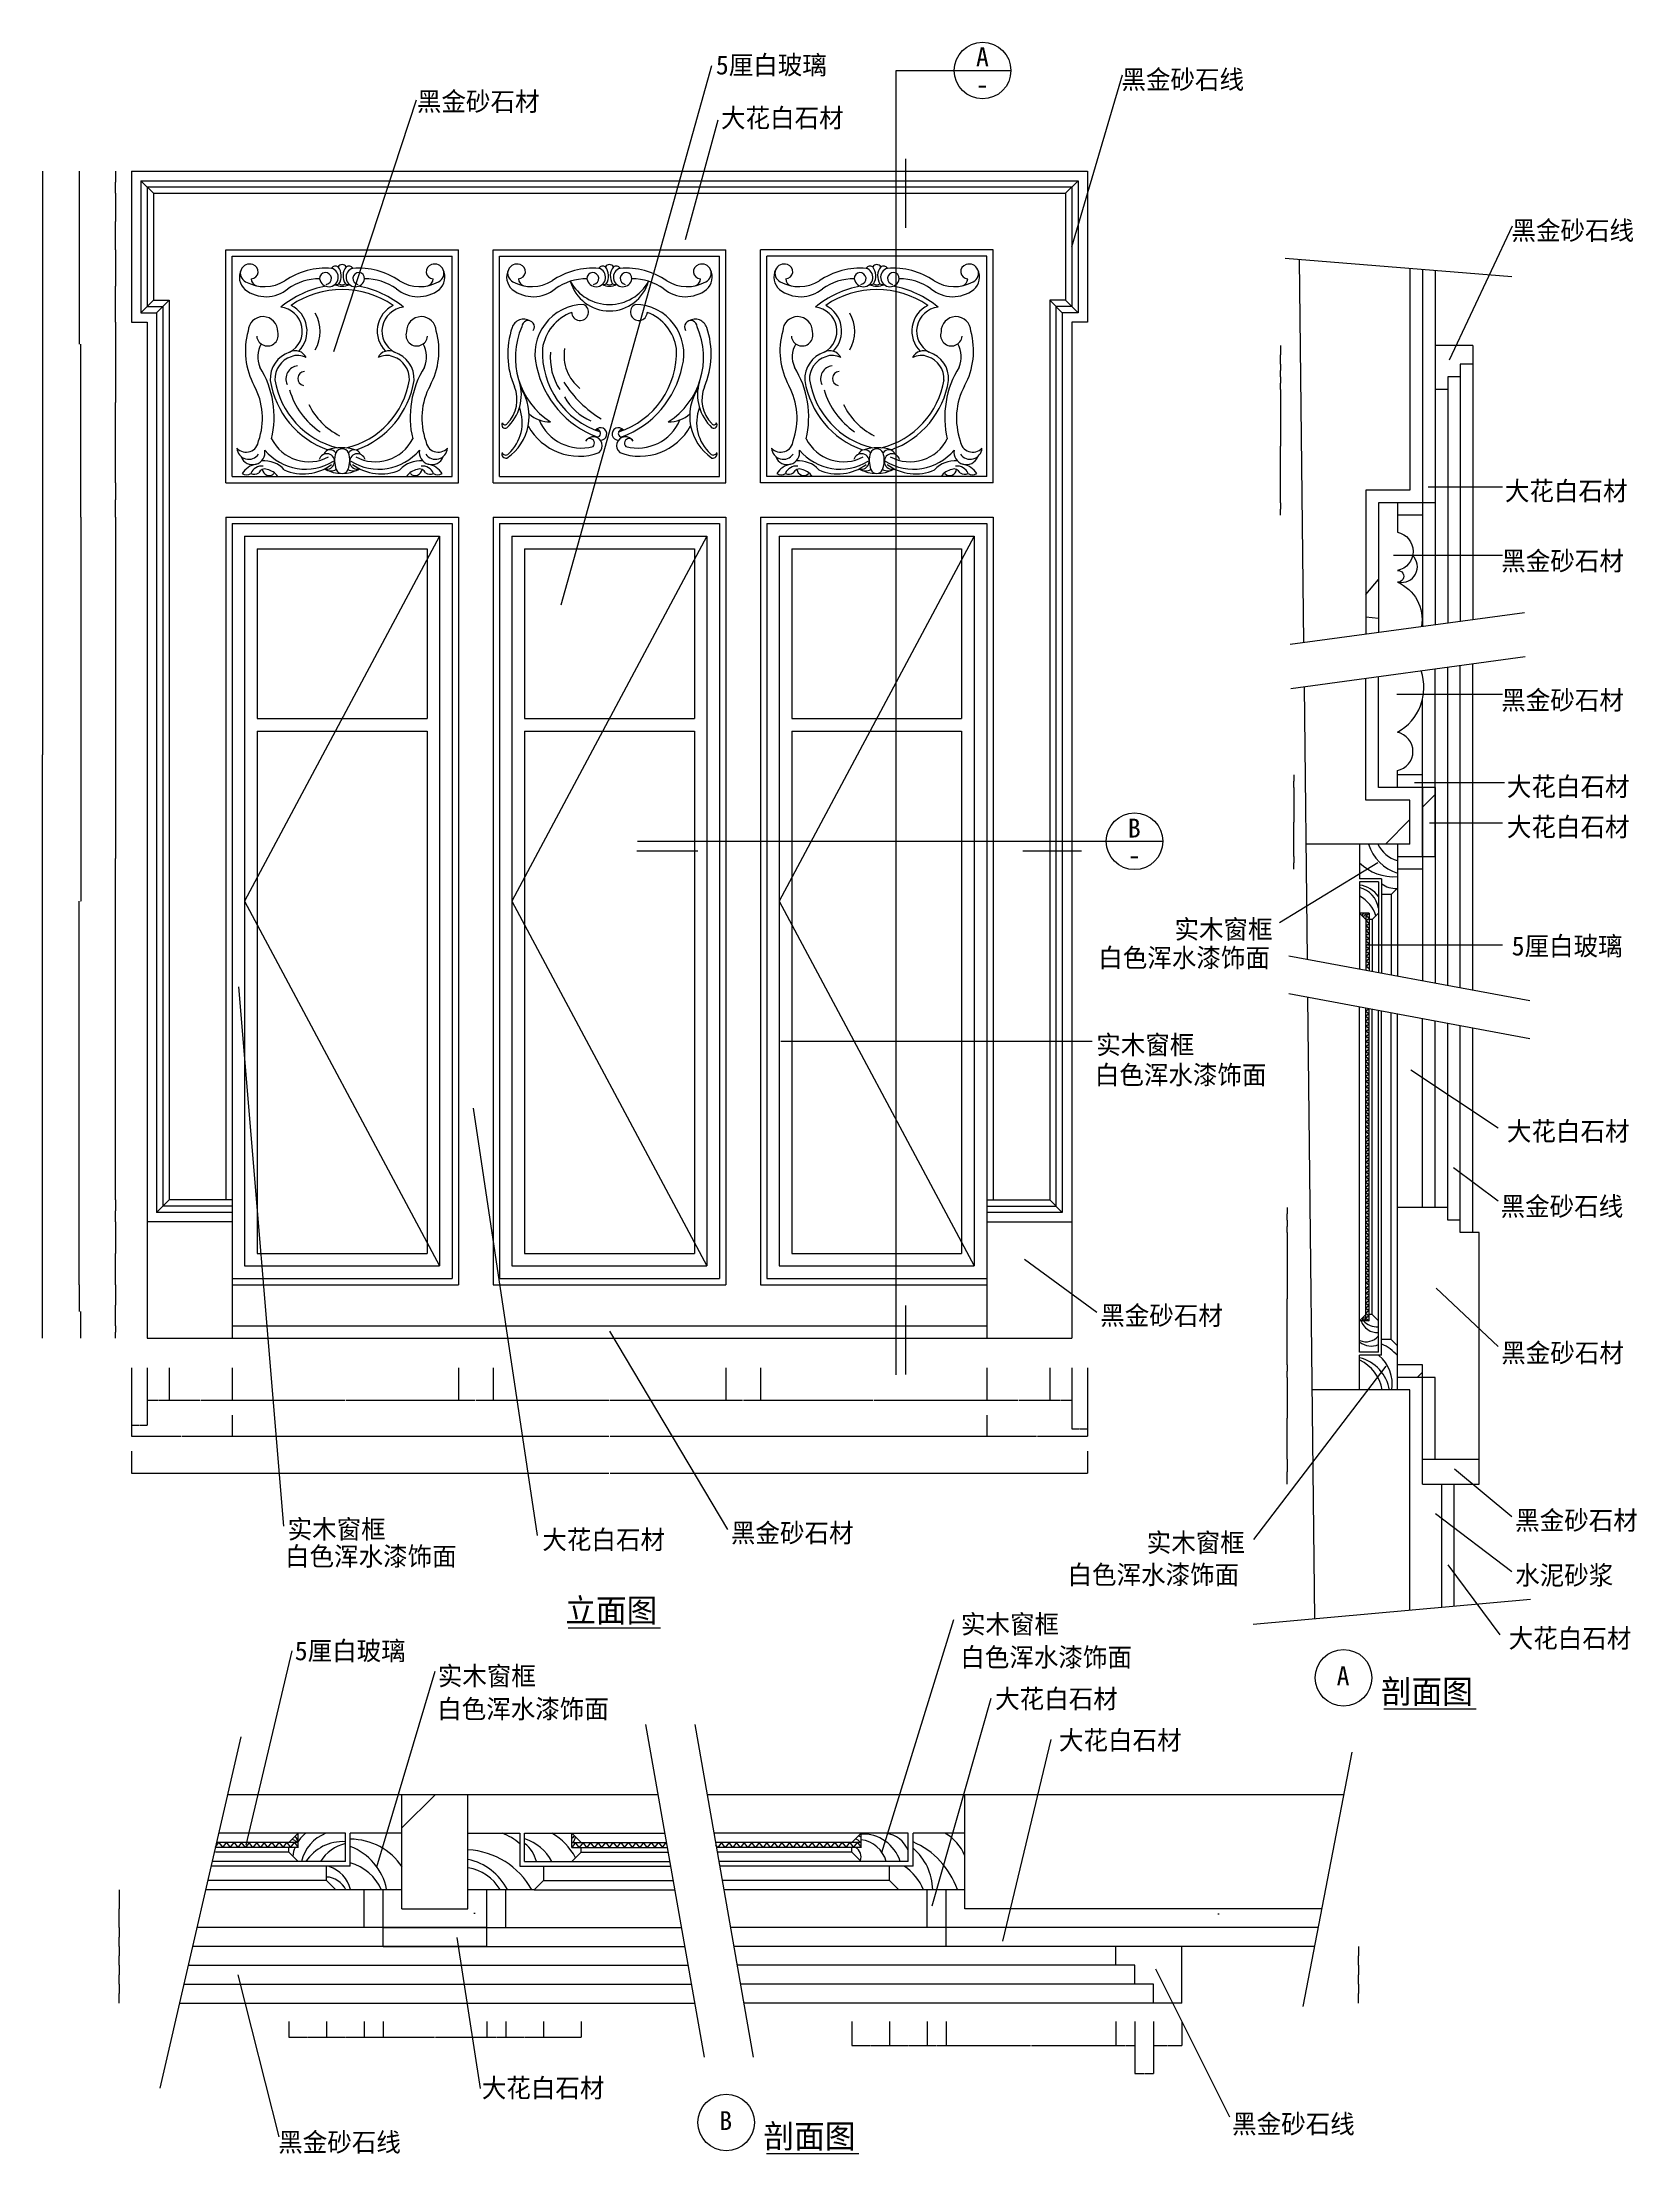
# Model space of a CAD drawing. Header units: metres. Extents: x 257 to 5327, y 365 to 7077.
import ezdxf

# ---------------------------------------------------------------- set-up
doc = ezdxf.new("R2010")
doc.units = ezdxf.units.M
for name, color, linetype in [('2', 2, 'Continuous'), ('3', 3, 'Continuous'), ('4', 4, 'Continuous'), ('7', 7, 'Continuous'), ('BH', 3, 'Continuous'), ('DIM', 3, 'Continuous'), ('TEXT', 3, 'Continuous')]:
    doc.layers.add(name, color=color, linetype=linetype)
doc.dimstyles.get("Standard").update_dxf_attribs({"dimtxt": 2.5, "dimasz": 2.5, "dimexe": 1.25, "dimexo": 0.625, "dimtad": 1, "dimcen": 2.5, "dimazin": 3, "dimtfac": 1, "dimtmove": 0, "dimatfit": 3})

# ---------------------------------------------------------------- blocks, each defined once
blk = doc.blocks.new('BH2')
at = {"layer": 'BH'}
blk.add_lwpolyline([(0, 32), (5, 28), (0, 24), (5, 20), (0, 16), (5, 12), (0, 8), (5, 4), (0, 0)], dxfattribs=at)
blk = doc.blocks.new('*D1')
for p, q in [((4215.36, 3372.83), (4215.36, 3352.83)), ((4215.11, 3352.83), (4214.86, 3352.83)), ((4215.36, 3332.83), (4215.36, 3352.83)), ((4215.36, 3352.83), (4215.36, 3352.83)), ((4215.61, 3352.83), (4215.86, 3352.83))]:
    blk.add_line(p, q)
at = {"layer": 'Defpoints'}
for p in [(4215.36, 3372.83), (4215.36, 3352.83), (4215.36, 3332.83)]:
    blk.add_point(p, dxfattribs=at)
at = {"layer": 'DIM', "insert": (4215.36, 3353.955), "char_height": 1, "attachment_point": 5}
blk.add_mtext('20', dxfattribs=at)
blk = doc.blocks.new('*D2')
for p, q in [((489.58, 3361.96), (489.33, 3361.96)), ((489.83, 3396.96), (489.83, 3361.96)), ((489.83, 3326.96), (489.83, 3361.96)), ((489.83, 3361.96), (489.83, 3361.96)), ((490.08, 3361.96), (490.33, 3361.96))]:
    blk.add_line(p, q)
at = {"layer": 'Defpoints'}
for p in [(489.83, 3396.96), (489.83, 3361.96), (489.83, 3326.96)]:
    blk.add_point(p, dxfattribs=at)
at = {"layer": 'DIM', "insert": (489.83, 3363.085), "char_height": 1, "attachment_point": 5}
blk.add_mtext('0', dxfattribs=at)
blk = doc.blocks.new('*D3')
for p, q in [((489.83, 5566.96), (489.83, 4481.96)), ((489.58, 4481.96), (489.33, 4481.96)), ((489.83, 3396.96), (489.83, 4481.96)), ((489.83, 4481.96), (489.83, 4481.96)), ((490.08, 4481.96), (490.33, 4481.96))]:
    blk.add_line(p, q)
at = {"layer": 'Defpoints'}
for p in [(489.83, 5566.96), (489.83, 4481.96), (489.83, 3396.96)]:
    blk.add_point(p, dxfattribs=at)
at = {"layer": 'DIM', "insert": (489.83, 4483.085), "char_height": 1, "attachment_point": 5}
blk.add_mtext('0', dxfattribs=at)
blk = doc.blocks.new('*D4')
for p, q in [((379.07, 5566.96), (379.07, 4346.96)), ((374.445, 4346.96), (373.57, 4346.96)), ((373.82, 3126.96), (373.82, 4346.96)), ((379.32, 4346.96), (378.445, 4346.96))]:
    blk.add_line(p, q)
at = {"layer": 'Defpoints'}
for p in [(379.07, 5566.96), (379.07, 4346.96), (373.82, 3126.96)]:
    blk.add_point(p, dxfattribs=at)
at = {"layer": 'DIM', "insert": (376.445, 4346.96), "char_height": 1, "attachment_point": 5}
blk.add_mtext('5,25', dxfattribs=at)
blk = doc.blocks.new('*D5')
for p, q in [((257.07, 6666.96), (257.07, 4811.96)), ((256.82, 4811.96), (256.57, 4811.96)), ((257.07, 2956.96), (257.07, 4811.96)), ((257.07, 4811.96), (257.07, 4811.96)), ((257.32, 4811.96), (257.57, 4811.96))]:
    blk.add_line(p, q)
at = {"layer": 'Defpoints'}
for p in [(257.07, 6666.96), (257.07, 4811.96), (257.07, 2956.96)]:
    blk.add_point(p, dxfattribs=at)
at = {"layer": 'DIM', "insert": (257.07, 4813.085), "char_height": 1, "attachment_point": 5}
blk.add_mtext('0', dxfattribs=at)
blk = doc.blocks.new('*D6')
for p, q in [((4441.74, 963.69), (4441.74, 933.69)), ((4441.49, 933.69), (4441.24, 933.69)), ((4441.74, 903.69), (4441.74, 933.69)), ((4441.74, 933.69), (4441.74, 933.69)), ((4441.99, 933.69), (4442.24, 933.69))]:
    blk.add_line(p, q)
at = {"layer": 'Defpoints'}
for p in [(4441.74, 963.69), (4441.74, 933.69), (4441.74, 903.69)]:
    blk.add_point(p, dxfattribs=at)
at = {"layer": 'DIM', "insert": (4441.74, 934.815), "char_height": 1, "attachment_point": 5}
blk.add_mtext('20', dxfattribs=at)
blk = doc.blocks.new('*D7')
for p, q in [((4441.74, 1023.69), (4441.74, 993.69)), ((4441.49, 993.69), (4441.24, 993.69)), ((4441.74, 963.69), (4441.74, 993.69)), ((4441.74, 993.69), (4441.74, 993.69)), ((4441.99, 993.69), (4442.24, 993.69))]:
    blk.add_line(p, q)
at = {"layer": 'Defpoints'}
for p in [(4441.74, 1023.69), (4441.74, 993.69), (4441.74, 963.69)]:
    blk.add_point(p, dxfattribs=at)
at = {"layer": 'DIM', "insert": (4441.74, 994.815), "char_height": 1, "attachment_point": 5}
blk.add_mtext('20', dxfattribs=at)
blk = doc.blocks.new('*D8')
for p, q in [((4441.49, 873.69), (4441.24, 873.69)), ((4441.74, 903.69), (4441.74, 873.69)), ((4441.74, 843.69), (4441.74, 873.69)), ((4441.74, 873.69), (4441.74, 873.69)), ((4441.99, 873.69), (4442.24, 873.69))]:
    blk.add_line(p, q)
at = {"layer": 'Defpoints'}
for p in [(4441.74, 903.69), (4441.74, 873.69), (4441.74, 843.69)]:
    blk.add_point(p, dxfattribs=at)
at = {"layer": 'DIM', "insert": (4441.74, 874.815), "char_height": 1, "attachment_point": 5}
blk.add_mtext('20', dxfattribs=at)
blk = doc.blocks.new('*D9')
for p, q in [((860.32, 2863.55), (860.32, 2760.48)), ((1580.32, 2863.55), (1580.32, 2760.48)), ((860.57, 2760.48), (1218.82, 2760.48)), ((1221.82, 2760.48), (1580.07, 2760.48))]:
    blk.add_line(p, q)
at = {"layer": 'Defpoints'}
for p in [(860.32, 2863.55), (1580.32, 2863.55), (860.32, 2760.48)]:
    blk.add_point(p, dxfattribs=at)
at = {"layer": 'DIM', "insert": (1220.32, 2760.48), "char_height": 1, "attachment_point": 5}
blk.add_mtext('720', dxfattribs=at)
blk = doc.blocks.new('*D10')
for p, q in [((1040.52, 785.48), (1040.52, 734.97)), ((1160.52, 785.48), (1160.52, 734.97)), ((1040.77, 734.97), (1099.52, 734.97)), ((1101.52, 734.97), (1160.27, 734.97))]:
    blk.add_line(p, q)
at = {"layer": 'Defpoints'}
for p in [(1040.52, 785.48), (1160.52, 785.48), (1040.52, 734.97)]:
    blk.add_point(p, dxfattribs=at)
at = {"layer": 'DIM', "insert": (1100.52, 734.97), "char_height": 1, "attachment_point": 5}
blk.add_mtext('40', dxfattribs=at)
blk = doc.blocks.new('*D11')
for p, q in [((1160.52, 785.48), (1160.52, 734.97)), ((1280.52, 785.48), (1280.52, 734.97)), ((1160.77, 734.97), (1219.52, 734.97)), ((1221.52, 734.97), (1280.27, 734.97))]:
    blk.add_line(p, q)
at = {"layer": 'Defpoints'}
for p in [(1160.52, 785.48), (1280.52, 785.48), (1160.52, 734.97)]:
    blk.add_point(p, dxfattribs=at)
at = {"layer": 'DIM', "insert": (1220.52, 734.97), "char_height": 1, "attachment_point": 5}
blk.add_mtext('40', dxfattribs=at)
blk = doc.blocks.new('*D12')
for p, q in [((860.32, 2712.85), (860.32, 2645.64)), ((3260.32, 2712.85), (3260.32, 2645.64)), ((860.57, 2645.64), (2058.32, 2645.64)), ((2062.32, 2645.64), (3260.07, 2645.64))]:
    blk.add_line(p, q)
at = {"layer": 'Defpoints'}
for p in [(860.32, 2712.85), (3260.32, 2712.85), (860.32, 2645.64)]:
    blk.add_point(p, dxfattribs=at)
at = {"layer": 'DIM', "insert": (2060.32, 2645.64), "char_height": 1, "attachment_point": 5}
blk.add_mtext('2400', dxfattribs=at)
blk = doc.blocks.new('*D13')
for p, q in [((540.32, 2598.01), (540.32, 2528.03)), ((3580.32, 2598.01), (3580.32, 2528.03)), ((540.57, 2528.03), (2058.32, 2528.03)), ((2062.32, 2528.03), (3580.07, 2528.03))]:
    blk.add_line(p, q)
at = {"layer": 'Defpoints'}
for p in [(540.32, 2598.01), (3580.32, 2598.01), (540.32, 2528.03)]:
    blk.add_point(p, dxfattribs=at)
at = {"layer": 'DIM', "insert": (2060.32, 2528.03), "char_height": 1, "attachment_point": 5}
blk.add_mtext('3040', dxfattribs=at)
blk = doc.blocks.new('*D14')
for p, q in [((500.89, 963.69), (500.89, 933.69)), ((500.64, 933.69), (500.39, 933.69)), ((500.89, 903.69), (500.89, 933.69)), ((500.89, 933.69), (500.89, 933.69)), ((501.14, 933.69), (501.39, 933.69))]:
    blk.add_line(p, q)
at = {"layer": 'Defpoints'}
for p in [(500.89, 963.69), (500.89, 933.69), (500.89, 903.69)]:
    blk.add_point(p, dxfattribs=at)
at = {"layer": 'DIM', "insert": (500.89, 934.815), "char_height": 1, "attachment_point": 5}
blk.add_mtext('20', dxfattribs=at)
blk = doc.blocks.new('*D15')
for p, q in [((500.64, 873.69), (500.39, 873.69)), ((500.89, 903.69), (500.89, 873.69)), ((500.89, 843.69), (500.89, 873.69)), ((500.89, 873.69), (500.89, 873.69)), ((501.14, 873.69), (501.39, 873.69))]:
    blk.add_line(p, q)
at = {"layer": 'Defpoints'}
for p in [(500.89, 903.69), (500.89, 873.69), (500.89, 843.69)]:
    blk.add_point(p, dxfattribs=at)
at = {"layer": 'DIM', "insert": (500.89, 874.815), "char_height": 1, "attachment_point": 5}
blk.add_mtext('20', dxfattribs=at)
blk = doc.blocks.new('*D16')
for p, q in [((500.89, 1083.69), (500.89, 1053.69)), ((500.64, 1053.69), (500.39, 1053.69)), ((500.89, 1023.69), (500.89, 1053.69)), ((500.89, 1053.69), (500.89, 1053.69)), ((501.14, 1053.69), (501.39, 1053.69))]:
    blk.add_line(p, q)
at = {"layer": 'Defpoints'}
for p in [(500.89, 1083.69), (500.89, 1053.69), (500.89, 1023.69)]:
    blk.add_point(p, dxfattribs=at)
at = {"layer": 'DIM', "insert": (500.89, 1054.815), "char_height": 1, "attachment_point": 5}
blk.add_mtext('20', dxfattribs=at)
blk = doc.blocks.new('*D17')
for p, q in [((500.89, 1023.69), (500.89, 993.69)), ((500.64, 993.69), (500.39, 993.69)), ((500.89, 963.69), (500.89, 993.69)), ((500.89, 993.69), (500.89, 993.69)), ((501.14, 993.69), (501.39, 993.69))]:
    blk.add_line(p, q)
at = {"layer": 'Defpoints'}
for p in [(500.89, 1023.69), (500.89, 993.69), (500.89, 963.69)]:
    blk.add_point(p, dxfattribs=at)
at = {"layer": 'DIM', "insert": (500.89, 994.815), "char_height": 1, "attachment_point": 5}
blk.add_mtext('20', dxfattribs=at)
blk = doc.blocks.new('*D18')
for p, q in [((500.64, 1143.69), (500.39, 1143.69)), ((500.89, 1203.69), (500.89, 1143.69)), ((500.89, 1083.69), (500.89, 1143.69)), ((500.89, 1143.69), (500.89, 1143.69)), ((501.14, 1143.69), (501.39, 1143.69))]:
    blk.add_line(p, q)
at = {"layer": 'Defpoints'}
for p in [(500.89, 1203.69), (500.89, 1143.69), (500.89, 1083.69)]:
    blk.add_point(p, dxfattribs=at)
at = {"layer": 'DIM', "insert": (500.89, 1144.815), "char_height": 1, "attachment_point": 5}
blk.add_mtext('40', dxfattribs=at)
blk = doc.blocks.new('*D19')
for p, q in [((489.83, 3126.96), (489.83, 3061.96)), ((489.58, 3061.96), (489.33, 3061.96)), ((489.83, 2996.96), (489.83, 3061.96)), ((489.83, 3061.96), (489.83, 3061.96)), ((490.08, 3061.96), (490.33, 3061.96))]:
    blk.add_line(p, q)
at = {"layer": 'Defpoints'}
for p in [(489.83, 3126.96), (489.83, 3061.96), (489.83, 2996.96)]:
    blk.add_point(p, dxfattribs=at)
at = {"layer": 'DIM', "insert": (489.83, 3063.085), "char_height": 1, "attachment_point": 5}
blk.add_mtext('0', dxfattribs=at)
blk = doc.blocks.new('*D20')
for p, q in [((373.82, 3126.96), (373.82, 3041.96)), ((374.07, 3041.96), (374.445, 3041.96)), ((378.445, 3041.96), (378.82, 3041.96)), ((379.07, 2956.96), (379.07, 3041.96))]:
    blk.add_line(p, q)
at = {"layer": 'Defpoints'}
for p in [(373.82, 3126.96), (373.82, 3041.96), (379.07, 2956.96)]:
    blk.add_point(p, dxfattribs=at)
at = {"layer": 'DIM', "insert": (376.445, 3041.96), "char_height": 1, "attachment_point": 5}
blk.add_mtext('5,25', dxfattribs=at)
blk = doc.blocks.new('*D21')
for p, q in [((489.83, 3326.96), (489.83, 3226.96)), ((489.58, 3226.96), (489.33, 3226.96)), ((489.83, 3126.96), (489.83, 3226.96)), ((489.83, 3226.96), (489.83, 3226.96)), ((490.08, 3226.96), (490.33, 3226.96))]:
    blk.add_line(p, q)
at = {"layer": 'Defpoints'}
for p in [(489.83, 3326.96), (489.83, 3226.96), (489.83, 3126.96)]:
    blk.add_point(p, dxfattribs=at)
at = {"layer": 'DIM', "insert": (489.83, 3228.085), "char_height": 1, "attachment_point": 5}
blk.add_mtext('0', dxfattribs=at)
blk = doc.blocks.new('*D22')
for p, q in [((489.58, 2976.96), (489.33, 2976.96)), ((489.83, 2996.96), (489.83, 2976.96)), ((489.83, 2956.96), (489.83, 2976.96)), ((489.83, 2976.96), (489.83, 2976.96)), ((490.08, 2976.96), (490.33, 2976.96))]:
    blk.add_line(p, q)
at = {"layer": 'Defpoints'}
for p in [(489.83, 2996.96), (489.83, 2976.96), (489.83, 2956.96)]:
    blk.add_point(p, dxfattribs=at)
at = {"layer": 'DIM', "insert": (489.83, 2978.085), "char_height": 1, "attachment_point": 5}
blk.add_mtext('0', dxfattribs=at)
blk = doc.blocks.new('*D23')
for p, q in [((660.32, 2863.55), (660.32, 2760.48)), ((860.32, 2863.55), (860.32, 2760.48)), ((660.57, 2760.48), (758.82, 2760.48)), ((761.82, 2760.48), (860.07, 2760.48))]:
    blk.add_line(p, q)
at = {"layer": 'Defpoints'}
for p in [(660.32, 2863.55), (860.32, 2863.55), (660.32, 2760.48)]:
    blk.add_point(p, dxfattribs=at)
at = {"layer": 'DIM', "insert": (760.32, 2760.48), "char_height": 1, "attachment_point": 5}
blk.add_mtext('200', dxfattribs=at)
blk = doc.blocks.new('*D24')
for p, q in [((540.32, 2712.85), (540.32, 2645.64)), ((860.32, 2712.85), (860.32, 2645.64)), ((540.57, 2645.64), (698.82, 2645.64)), ((701.82, 2645.64), (860.07, 2645.64))]:
    blk.add_line(p, q)
at = {"layer": 'Defpoints'}
for p in [(540.32, 2712.85), (860.32, 2712.85), (540.32, 2645.64)]:
    blk.add_point(p, dxfattribs=at)
at = {"layer": 'DIM', "insert": (700.32, 2645.64), "char_height": 1, "attachment_point": 5}
blk.add_mtext('320', dxfattribs=at)
blk = doc.blocks.new('*D25')
for p, q in [((540.32, 2863.55), (540.32, 2680.63)), ((590.32, 2863.55), (590.32, 2680.63)), ((540.57, 2680.63), (564.32, 2680.63)), ((566.32, 2680.63), (590.07, 2680.63))]:
    blk.add_line(p, q)
at = {"layer": 'Defpoints'}
for p in [(540.32, 2863.55), (590.32, 2863.55), (540.32, 2680.63)]:
    blk.add_point(p, dxfattribs=at)
at = {"layer": 'DIM', "insert": (565.32, 2680.63), "char_height": 1, "attachment_point": 5}
blk.add_mtext('50', dxfattribs=at)
blk = doc.blocks.new('*D26')
for p, q in [((590.32, 2863.55), (590.32, 2760.48)), ((660.32, 2863.55), (660.32, 2760.48)), ((590.57, 2760.48), (624.32, 2760.48)), ((626.32, 2760.48), (660.07, 2760.48))]:
    blk.add_line(p, q)
at = {"layer": 'Defpoints'}
for p in [(590.32, 2863.55), (660.32, 2863.55), (590.32, 2760.48)]:
    blk.add_point(p, dxfattribs=at)
at = {"layer": 'DIM', "insert": (625.32, 2760.48), "char_height": 1, "attachment_point": 5}
blk.add_mtext('70', dxfattribs=at)
blk = doc.blocks.new('*D27')
for p, q in [((2830.7, 785.11), (2830.7, 708.69)), ((2950.7, 785.11), (2950.7, 708.69)), ((2830.95, 708.69), (2889.7, 708.69)), ((2891.7, 708.69), (2950.45, 708.69))]:
    blk.add_line(p, q)
at = {"layer": 'Defpoints'}
for p in [(2830.7, 785.11), (2950.7, 785.11), (2830.7, 708.69)]:
    blk.add_point(p, dxfattribs=at)
at = {"layer": 'DIM', "insert": (2890.7, 708.69), "char_height": 1, "attachment_point": 5}
blk.add_mtext('40', dxfattribs=at)
blk = doc.blocks.new('*D28')
for p, q in [((1340.52, 785.48), (1340.52, 734.97)), ((1670.52, 785.48), (1670.52, 734.97)), ((1340.77, 734.97), (1504.02, 734.97)), ((1507.02, 734.97), (1670.27, 734.97))]:
    blk.add_line(p, q)
at = {"layer": 'Defpoints'}
for p in [(1340.52, 785.48), (1670.52, 785.48), (1340.52, 734.97)]:
    blk.add_point(p, dxfattribs=at)
at = {"layer": 'DIM', "insert": (1505.52, 734.97), "char_height": 1, "attachment_point": 5}
blk.add_mtext('110', dxfattribs=at)
blk = doc.blocks.new('*D29')
for p, q in [((1280.52, 785.48), (1280.52, 734.97)), ((1340.52, 785.48), (1340.52, 734.97)), ((1280.77, 734.97), (1309.52, 734.97)), ((1311.52, 734.97), (1340.27, 734.97))]:
    blk.add_line(p, q)
at = {"layer": 'Defpoints'}
for p in [(1280.52, 785.48), (1340.52, 785.48), (1280.52, 734.97)]:
    blk.add_point(p, dxfattribs=at)
at = {"layer": 'DIM', "insert": (1310.52, 734.97), "char_height": 1, "attachment_point": 5}
blk.add_mtext('20', dxfattribs=at)
blk = doc.blocks.new('*D30')
for p, q in [((1670.52, 785.48), (1670.52, 734.97)), ((1730.52, 785.48), (1730.52, 734.97)), ((1670.77, 734.97), (1699.52, 734.97)), ((1701.52, 734.97), (1730.27, 734.97))]:
    blk.add_line(p, q)
at = {"layer": 'Defpoints'}
for p in [(1670.52, 785.48), (1730.52, 785.48), (1670.52, 734.97)]:
    blk.add_point(p, dxfattribs=at)
at = {"layer": 'DIM', "insert": (1700.52, 734.97), "char_height": 1, "attachment_point": 5}
blk.add_mtext('20', dxfattribs=at)
blk = doc.blocks.new('*D31')
for p, q in [((1730.52, 785.48), (1730.52, 734.97)), ((1850.52, 785.48), (1850.52, 734.97)), ((1730.77, 734.97), (1789.52, 734.97)), ((1791.52, 734.97), (1850.27, 734.97))]:
    blk.add_line(p, q)
at = {"layer": 'Defpoints'}
for p in [(1730.52, 785.48), (1850.52, 785.48), (1730.52, 734.97)]:
    blk.add_point(p, dxfattribs=at)
at = {"layer": 'DIM', "insert": (1790.52, 734.97), "char_height": 1, "attachment_point": 5}
blk.add_mtext('40', dxfattribs=at)
blk = doc.blocks.new('*D32')
for p, q in [((1850.52, 785.48), (1850.52, 734.97)), ((1970.52, 785.48), (1970.52, 734.97)), ((1850.77, 734.97), (1909.52, 734.97)), ((1911.52, 734.97), (1970.27, 734.97))]:
    blk.add_line(p, q)
at = {"layer": 'Defpoints'}
for p in [(1850.52, 785.48), (1970.52, 785.48), (1850.52, 734.97)]:
    blk.add_point(p, dxfattribs=at)
at = {"layer": 'DIM', "insert": (1910.52, 734.97), "char_height": 1, "attachment_point": 5}
blk.add_mtext('40', dxfattribs=at)
blk = doc.blocks.new('*D33')
for p, q in [((3670.7, 785.11), (3670.7, 708.69)), ((3730.7, 785.11), (3730.7, 708.69)), ((3670.95, 708.69), (3699.7, 708.69)), ((3701.7, 708.69), (3730.45, 708.69))]:
    blk.add_line(p, q)
at = {"layer": 'Defpoints'}
for p in [(3670.7, 785.11), (3730.7, 785.11), (3670.7, 708.69)]:
    blk.add_point(p, dxfattribs=at)
at = {"layer": 'DIM', "insert": (3700.7, 708.69), "char_height": 1, "attachment_point": 5}
blk.add_mtext('20', dxfattribs=at)
blk = doc.blocks.new('*D34')
for p, q in [((3130.7, 785.11), (3130.7, 708.69)), ((3670.7, 785.11), (3670.7, 708.69)), ((3130.95, 708.69), (3399.2, 708.69)), ((3402.2, 708.69), (3670.45, 708.69))]:
    blk.add_line(p, q)
at = {"layer": 'Defpoints'}
for p in [(3130.7, 785.11), (3670.7, 785.11), (3130.7, 708.69)]:
    blk.add_point(p, dxfattribs=at)
at = {"layer": 'DIM', "insert": (3400.7, 708.69), "char_height": 1, "attachment_point": 5}
blk.add_mtext('180', dxfattribs=at)
blk = doc.blocks.new('*D35')
for p, q in [((3070.7, 785.11), (3070.7, 708.69)), ((3130.7, 785.11), (3130.7, 708.69)), ((3070.95, 708.69), (3099.7, 708.69)), ((3101.7, 708.69), (3130.45, 708.69))]:
    blk.add_line(p, q)
at = {"layer": 'Defpoints'}
for p in [(3070.7, 785.11), (3130.7, 785.11), (3070.7, 708.69)]:
    blk.add_point(p, dxfattribs=at)
at = {"layer": 'DIM', "insert": (3100.7, 708.69), "char_height": 1, "attachment_point": 5}
blk.add_mtext('20', dxfattribs=at)
blk = doc.blocks.new('*D36')
for p, q in [((2950.7, 785.11), (2950.7, 708.69)), ((3070.7, 785.11), (3070.7, 708.69)), ((2950.95, 708.69), (3009.7, 708.69)), ((3011.7, 708.69), (3070.45, 708.69))]:
    blk.add_line(p, q)
at = {"layer": 'Defpoints'}
for p in [(2950.7, 785.11), (3070.7, 785.11), (2950.7, 708.69)]:
    blk.add_point(p, dxfattribs=at)
at = {"layer": 'DIM', "insert": (3010.7, 708.69), "char_height": 1, "attachment_point": 5}
blk.add_mtext('40', dxfattribs=at)
blk = doc.blocks.new('*D37')
for p, q in [((3730.7, 785.11), (3730.7, 620.32)), ((3790.7, 785.11), (3790.7, 620.32)), ((3730.95, 620.32), (3759.7, 620.32)), ((3761.7, 620.32), (3790.45, 620.32))]:
    blk.add_line(p, q)
at = {"layer": 'Defpoints'}
for p in [(3730.7, 785.11), (3790.7, 785.11), (3730.7, 620.32)]:
    blk.add_point(p, dxfattribs=at)
at = {"layer": 'DIM', "insert": (3760.7, 620.32), "char_height": 1, "attachment_point": 5}
blk.add_mtext('20', dxfattribs=at)
blk = doc.blocks.new('*D38')
for p, q in [((3790.7, 785.11), (3790.7, 708.69)), ((3880.7, 785.11), (3880.7, 708.69)), ((3790.95, 708.69), (3834.7, 708.69)), ((3836.7, 708.69), (3880.45, 708.69))]:
    blk.add_line(p, q)
at = {"layer": 'Defpoints'}
for p in [(3790.7, 785.11), (3880.7, 785.11), (3790.7, 708.69)]:
    blk.add_point(p, dxfattribs=at)
at = {"layer": 'DIM', "insert": (3835.7, 708.69), "char_height": 1, "attachment_point": 5}
blk.add_mtext('30', dxfattribs=at)
blk = doc.blocks.new('*D39')
for p, q in [((2540.32, 2863.55), (2540.32, 2760.48)), ((3260.32, 2863.55), (3260.32, 2760.48)), ((2540.57, 2760.48), (2898.82, 2760.48)), ((2901.82, 2760.48), (3260.07, 2760.48))]:
    blk.add_line(p, q)
at = {"layer": 'Defpoints'}
for p in [(2540.32, 2863.55), (3260.32, 2863.55), (2540.32, 2760.48)]:
    blk.add_point(p, dxfattribs=at)
at = {"layer": 'DIM', "insert": (2900.32, 2760.48), "char_height": 1, "attachment_point": 5}
blk.add_mtext('720', dxfattribs=at)
blk = doc.blocks.new('*D40')
for p, q in [((1690.32, 2863.55), (1690.32, 2760.48)), ((2430.32, 2863.55), (2430.32, 2760.48)), ((1690.57, 2760.48), (2058.82, 2760.48)), ((2061.82, 2760.48), (2430.07, 2760.48))]:
    blk.add_line(p, q)
at = {"layer": 'Defpoints'}
for p in [(1690.32, 2863.55), (2430.32, 2863.55), (1690.32, 2760.48)]:
    blk.add_point(p, dxfattribs=at)
at = {"layer": 'DIM', "insert": (2060.32, 2760.48), "char_height": 1, "attachment_point": 5}
blk.add_mtext('740', dxfattribs=at)
blk = doc.blocks.new('*D41')
for p, q in [((1580.32, 2863.55), (1580.32, 2760.48)), ((1690.32, 2863.55), (1690.32, 2760.48)), ((1580.57, 2760.48), (1633.82, 2760.48)), ((1636.82, 2760.48), (1690.07, 2760.48))]:
    blk.add_line(p, q)
at = {"layer": 'Defpoints'}
for p in [(1580.32, 2863.55), (1690.32, 2863.55), (1580.32, 2760.48)]:
    blk.add_point(p, dxfattribs=at)
at = {"layer": 'DIM', "insert": (1635.32, 2760.48), "char_height": 1, "attachment_point": 5}
blk.add_mtext('110', dxfattribs=at)
blk = doc.blocks.new('*D42')
for p, q in [((2430.32, 2863.55), (2430.32, 2760.48)), ((2540.32, 2863.55), (2540.32, 2760.48)), ((2430.57, 2760.48), (2483.82, 2760.48)), ((2486.82, 2760.48), (2540.07, 2760.48))]:
    blk.add_line(p, q)
at = {"layer": 'Defpoints'}
for p in [(2430.32, 2863.55), (2540.32, 2863.55), (2430.32, 2760.48)]:
    blk.add_point(p, dxfattribs=at)
at = {"layer": 'DIM', "insert": (2485.32, 2760.48), "char_height": 1, "attachment_point": 5}
blk.add_mtext('110', dxfattribs=at)
blk = doc.blocks.new('*D43')
for p, q in [((4215.36, 2572.83), (4215.36, 2532.83)), ((4215.11, 2532.83), (4214.86, 2532.83)), ((4215.36, 2492.83), (4215.36, 2532.83)), ((4215.36, 2532.83), (4215.36, 2532.83)), ((4215.61, 2532.83), (4215.86, 2532.83))]:
    blk.add_line(p, q)
at = {"layer": 'Defpoints'}
for p in [(4215.36, 2572.83), (4215.36, 2532.83), (4215.36, 2492.83)]:
    blk.add_point(p, dxfattribs=at)
at = {"layer": 'DIM', "insert": (4215.36, 2533.955), "char_height": 1, "attachment_point": 5}
blk.add_mtext('40', dxfattribs=at)
blk = doc.blocks.new('*D44')
for p, q in [((3260.32, 2863.55), (3260.32, 2760.48)), ((3460.32, 2863.55), (3460.32, 2760.48)), ((3260.57, 2760.48), (3358.82, 2760.48)), ((3361.82, 2760.48), (3460.07, 2760.48))]:
    blk.add_line(p, q)
at = {"layer": 'Defpoints'}
for p in [(3260.32, 2863.55), (3460.32, 2863.55), (3260.32, 2760.48)]:
    blk.add_point(p, dxfattribs=at)
at = {"layer": 'DIM', "insert": (3360.32, 2760.48), "char_height": 1, "attachment_point": 5}
blk.add_mtext('200', dxfattribs=at)
blk = doc.blocks.new('*D45')
for p, q in [((3260.32, 2712.85), (3260.32, 2645.64)), ((3580.32, 2712.85), (3580.32, 2645.64)), ((3260.57, 2645.64), (3418.82, 2645.64)), ((3421.82, 2645.64), (3580.07, 2645.64))]:
    blk.add_line(p, q)
at = {"layer": 'Defpoints'}
for p in [(3260.32, 2712.85), (3580.32, 2712.85), (3260.32, 2645.64)]:
    blk.add_point(p, dxfattribs=at)
at = {"layer": 'DIM', "insert": (3420.32, 2645.64), "char_height": 1, "attachment_point": 5}
blk.add_mtext('320', dxfattribs=at)
blk = doc.blocks.new('*D46')
for p, q in [((3460.32, 2863.55), (3460.32, 2760.48)), ((3530.32, 2863.55), (3530.32, 2760.48)), ((3460.57, 2760.48), (3494.32, 2760.48)), ((3496.32, 2760.48), (3530.07, 2760.48))]:
    blk.add_line(p, q)
at = {"layer": 'Defpoints'}
for p in [(3460.32, 2863.55), (3530.32, 2863.55), (3460.32, 2760.48)]:
    blk.add_point(p, dxfattribs=at)
at = {"layer": 'DIM', "insert": (3495.32, 2760.48), "char_height": 1, "attachment_point": 5}
blk.add_mtext('70', dxfattribs=at)
blk = doc.blocks.new('*D47')
for p, q in [((3530.32, 2863.55), (3530.32, 2669.44)), ((3580.32, 2863.55), (3580.32, 2669.44)), ((3530.57, 2669.44), (3554.32, 2669.44)), ((3556.32, 2669.44), (3580.07, 2669.44))]:
    blk.add_line(p, q)
at = {"layer": 'Defpoints'}
for p in [(3530.32, 2863.55), (3580.32, 2863.55), (3530.32, 2669.44)]:
    blk.add_point(p, dxfattribs=at)
at = {"layer": 'DIM', "insert": (3555.32, 2669.44), "char_height": 1, "attachment_point": 5}
blk.add_mtext('50', dxfattribs=at)
blk = doc.blocks.new('*D48')
for p, q in [((4215.36, 3292.83), (4215.36, 3082.83)), ((4215.11, 3082.83), (4214.86, 3082.83)), ((4215.36, 2872.83), (4215.36, 3082.83)), ((4215.36, 3082.83), (4215.36, 3082.83)), ((4215.61, 3082.83), (4215.86, 3082.83))]:
    blk.add_line(p, q)
at = {"layer": 'Defpoints'}
for p in [(4215.36, 3292.83), (4215.36, 3082.83), (4215.36, 2872.83)]:
    blk.add_point(p, dxfattribs=at)
at = {"layer": 'DIM', "insert": (4215.36, 3083.955), "char_height": 1, "attachment_point": 5}
blk.add_mtext('210', dxfattribs=at)
blk = doc.blocks.new('*D49')
for p, q in [((4215.11, 2852.83), (4214.86, 2852.83)), ((4215.36, 2872.83), (4215.36, 2852.83)), ((4215.36, 2832.83), (4215.36, 2852.83)), ((4215.36, 2852.83), (4215.36, 2852.83)), ((4215.61, 2852.83), (4215.86, 2852.83))]:
    blk.add_line(p, q)
at = {"layer": 'Defpoints'}
for p in [(4215.36, 2872.83), (4215.36, 2852.83), (4215.36, 2832.83)]:
    blk.add_point(p, dxfattribs=at)
at = {"layer": 'DIM', "insert": (4215.36, 2853.955), "char_height": 1, "attachment_point": 5}
blk.add_mtext('20', dxfattribs=at)
blk = doc.blocks.new('*D50')
for p, q in [((4215.36, 2832.83), (4215.36, 2702.83)), ((4215.11, 2702.83), (4214.86, 2702.83)), ((4215.36, 2572.83), (4215.36, 2702.83)), ((4215.36, 2702.83), (4215.36, 2702.83)), ((4215.61, 2702.83), (4215.86, 2702.83))]:
    blk.add_line(p, q)
at = {"layer": 'Defpoints'}
for p in [(4215.36, 2832.83), (4215.36, 2702.83), (4215.36, 2572.83)]:
    blk.add_point(p, dxfattribs=at)
at = {"layer": 'DIM', "insert": (4215.36, 2703.955), "char_height": 1, "attachment_point": 5}
blk.add_mtext('130', dxfattribs=at)
blk = doc.blocks.new('*D51')
for p, q in [((4215.11, 3312.83), (4214.86, 3312.83)), ((4215.36, 3332.83), (4215.36, 3312.83)), ((4215.36, 3292.83), (4215.36, 3312.83)), ((4215.36, 3312.83), (4215.36, 3312.83)), ((4215.61, 3312.83), (4215.86, 3312.83))]:
    blk.add_line(p, q)
at = {"layer": 'Defpoints'}
for p in [(4215.36, 3332.83), (4215.36, 3312.83), (4215.36, 3292.83)]:
    blk.add_point(p, dxfattribs=at)
at = {"layer": 'DIM', "insert": (4215.36, 3313.955), "char_height": 1, "attachment_point": 5}
blk.add_mtext('20', dxfattribs=at)
blk = doc.blocks.new('*D52')
for p, q in [((489.83, 6187.08), (489.83, 5932.02)), ((489.58, 5932.02), (489.33, 5932.02)), ((489.83, 5676.96), (489.83, 5932.02)), ((489.83, 5932.02), (489.83, 5932.02)), ((490.08, 5932.02), (490.33, 5932.02))]:
    blk.add_line(p, q)
at = {"layer": 'Defpoints'}
for p in [(489.83, 6187.08), (489.83, 5932.02), (489.83, 5676.96)]:
    blk.add_point(p, dxfattribs=at)
at = {"layer": 'DIM', "insert": (489.83, 5933.145), "char_height": 1, "attachment_point": 5}
blk.add_mtext('0', dxfattribs=at)
blk = doc.blocks.new('*D53')
for p, q in [((373.82, 6666.96), (373.82, 6116.96)), ((374.07, 6116.96), (374.445, 6116.96)), ((378.445, 6116.96), (378.82, 6116.96)), ((379.07, 5566.96), (379.07, 6116.96))]:
    blk.add_line(p, q)
at = {"layer": 'Defpoints'}
for p in [(373.82, 6666.96), (373.82, 6116.96), (379.07, 5566.96)]:
    blk.add_point(p, dxfattribs=at)
at = {"layer": 'DIM', "insert": (376.445, 6116.96), "char_height": 1, "attachment_point": 5}
blk.add_mtext('5,25', dxfattribs=at)
blk = doc.blocks.new('*D54')
for p, q in [((489.83, 5676.96), (489.83, 5621.96)), ((489.58, 5621.96), (489.33, 5621.96)), ((489.83, 5566.96), (489.83, 5621.96)), ((489.83, 5621.96), (489.83, 5621.96)), ((490.08, 5621.96), (490.33, 5621.96))]:
    blk.add_line(p, q)
at = {"layer": 'Defpoints'}
for p in [(489.83, 5676.96), (489.83, 5621.96), (489.83, 5566.96)]:
    blk.add_point(p, dxfattribs=at)
at = {"layer": 'DIM', "insert": (489.83, 5623.085), "char_height": 1, "attachment_point": 5}
blk.add_mtext('0', dxfattribs=at)
blk = doc.blocks.new('*D55')
for p, q in [((489.83, 6666.96), (489.83, 6631.96)), ((489.58, 6631.96), (489.33, 6631.96)), ((489.83, 6596.96), (489.83, 6631.96)), ((489.83, 6631.96), (489.83, 6631.96)), ((490.08, 6631.96), (490.33, 6631.96))]:
    blk.add_line(p, q)
at = {"layer": 'Defpoints'}
for p in [(489.83, 6666.96), (489.83, 6631.96), (489.83, 6596.96)]:
    blk.add_point(p, dxfattribs=at)
at = {"layer": 'DIM', "insert": (489.83, 6633.085), "char_height": 1, "attachment_point": 5}
blk.add_mtext('0', dxfattribs=at)
blk = doc.blocks.new('*D56')
for p, q in [((489.83, 6416.96), (489.83, 6302.02)), ((489.58, 6302.02), (489.33, 6302.02)), ((489.83, 6187.08), (489.83, 6302.02)), ((489.83, 6302.02), (489.83, 6302.02)), ((490.08, 6302.02), (490.33, 6302.02))]:
    blk.add_line(p, q)
at = {"layer": 'Defpoints'}
for p in [(489.83, 6416.96), (489.83, 6302.02), (489.83, 6187.08)]:
    blk.add_point(p, dxfattribs=at)
at = {"layer": 'DIM', "insert": (489.83, 6303.145), "char_height": 1, "attachment_point": 5}
blk.add_mtext('0', dxfattribs=at)
blk = doc.blocks.new('*D57')
for p, q in [((489.83, 6596.96), (489.83, 6506.96)), ((489.58, 6506.96), (489.33, 6506.96)), ((489.83, 6416.96), (489.83, 6506.96)), ((489.83, 6506.96), (489.83, 6506.96)), ((490.08, 6506.96), (490.33, 6506.96))]:
    blk.add_line(p, q)
at = {"layer": 'Defpoints'}
for p in [(489.83, 6596.96), (489.83, 6506.96), (489.83, 6416.96)]:
    blk.add_point(p, dxfattribs=at)
at = {"layer": 'DIM', "insert": (489.83, 6508.085), "char_height": 1, "attachment_point": 5}
blk.add_mtext('0', dxfattribs=at)
blk = doc.blocks.new('*D58')
for p, q in [((4236.86, 4708.03), (4236.86, 4598.21)), ((4236.61, 4598.21), (4236.36, 4598.21)), ((4236.86, 4488.4), (4236.86, 4598.21)), ((4236.86, 4598.21), (4236.86, 4598.21)), ((4237.11, 4598.21), (4237.36, 4598.21))]:
    blk.add_line(p, q)
at = {"layer": 'Defpoints'}
for p in [(4236.86, 4708.03), (4236.86, 4598.21), (4236.86, 4488.4)]:
    blk.add_point(p, dxfattribs=at)
at = {"layer": 'DIM', "insert": (4236.86, 4599.335), "char_height": 1, "attachment_point": 5}
blk.add_mtext('110', dxfattribs=at)
blk = doc.blocks.new('*D59')
for p, q in [((4236.61, 4468.21), (4236.36, 4468.21)), ((4236.86, 4488.4), (4236.86, 4468.21)), ((4236.86, 4448.03), (4236.86, 4468.21)), ((4236.86, 4468.21), (4236.86, 4468.21)), ((4237.11, 4468.21), (4237.36, 4468.21))]:
    blk.add_line(p, q)
at = {"layer": 'Defpoints'}
for p in [(4236.86, 4488.4), (4236.86, 4468.21), (4236.86, 4448.03)]:
    blk.add_point(p, dxfattribs=at)
at = {"layer": 'DIM', "insert": (4236.86, 4469.335), "char_height": 1, "attachment_point": 5}
blk.add_mtext('20', dxfattribs=at)
blk = doc.blocks.new('*D60')
for p, q in [((4236.61, 4728.03), (4236.36, 4728.03)), ((4236.86, 4748.03), (4236.86, 4728.03)), ((4236.86, 4708.03), (4236.86, 4728.03)), ((4236.86, 4728.03), (4236.86, 4728.03)), ((4237.11, 4728.03), (4237.36, 4728.03))]:
    blk.add_line(p, q)
at = {"layer": 'Defpoints'}
for p in [(4236.86, 4748.03), (4236.86, 4728.03), (4236.86, 4708.03)]:
    blk.add_point(p, dxfattribs=at)
at = {"layer": 'DIM', "insert": (4236.86, 4729.155), "char_height": 1, "attachment_point": 5}
blk.add_mtext('20', dxfattribs=at)
blk = doc.blocks.new('*D61')
for p, q in [((4194.38, 5973.19), (4194.38, 5793.19)), ((4194.13, 5793.19), (4193.88, 5793.19)), ((4194.38, 5613.19), (4194.38, 5793.19)), ((4194.38, 5793.19), (4194.38, 5793.19)), ((4194.63, 5793.19), (4194.88, 5793.19))]:
    blk.add_line(p, q)
at = {"layer": 'Defpoints'}
for p in [(4194.38, 5973.19), (4194.38, 5793.19), (4194.38, 5613.19)]:
    blk.add_point(p, dxfattribs=at)
at = {"layer": 'DIM', "insert": (4194.38, 5794.315), "char_height": 1, "attachment_point": 5}
blk.add_mtext('180', dxfattribs=at)
blk = doc.blocks.new('*D62')
for p, q in [((4194.13, 5593.19), (4193.88, 5593.19)), ((4194.38, 5613.19), (4194.38, 5593.19)), ((4194.38, 5573.19), (4194.38, 5593.19)), ((4194.38, 5593.19), (4194.38, 5593.19)), ((4194.63, 5593.19), (4194.88, 5593.19))]:
    blk.add_line(p, q)
at = {"layer": 'Defpoints'}
for p in [(4194.38, 5613.19), (4194.38, 5593.19), (4194.38, 5573.19)]:
    blk.add_point(p, dxfattribs=at)
at = {"layer": 'DIM', "insert": (4194.38, 5594.315), "char_height": 1, "attachment_point": 5}
blk.add_mtext('20', dxfattribs=at)
blk = doc.blocks.new('*D63')
for p, q in [((4194.38, 6113.19), (4194.38, 6083.19)), ((4194.13, 6083.19), (4193.88, 6083.19)), ((4194.38, 6053.19), (4194.38, 6083.19)), ((4194.38, 6083.19), (4194.38, 6083.19)), ((4194.63, 6083.19), (4194.88, 6083.19))]:
    blk.add_line(p, q)
at = {"layer": 'Defpoints'}
for p in [(4194.38, 6113.19), (4194.38, 6083.19), (4194.38, 6053.19)]:
    blk.add_point(p, dxfattribs=at)
at = {"layer": 'DIM', "insert": (4194.38, 6084.315), "char_height": 1, "attachment_point": 5}
blk.add_mtext('30', dxfattribs=at)
blk = doc.blocks.new('*D64')
for p, q in [((4194.38, 6053.19), (4194.38, 6033.19)), ((4194.13, 6033.19), (4193.88, 6033.19)), ((4194.38, 6013.19), (4194.38, 6033.19)), ((4194.38, 6033.19), (4194.38, 6033.19)), ((4194.63, 6033.19), (4194.88, 6033.19))]:
    blk.add_line(p, q)
at = {"layer": 'Defpoints'}
for p in [(4194.38, 6053.19), (4194.38, 6033.19), (4194.38, 6013.19)]:
    blk.add_point(p, dxfattribs=at)
at = {"layer": 'DIM', "insert": (4194.38, 6034.315), "char_height": 1, "attachment_point": 5}
blk.add_mtext('20', dxfattribs=at)
blk = doc.blocks.new('*D65')
for p, q in [((4194.13, 5993.19), (4193.88, 5993.19)), ((4194.38, 6013.19), (4194.38, 5993.19)), ((4194.38, 5973.19), (4194.38, 5993.19)), ((4194.38, 5993.19), (4194.38, 5993.19)), ((4194.63, 5993.19), (4194.88, 5993.19))]:
    blk.add_line(p, q)
at = {"layer": 'Defpoints'}
for p in [(4194.38, 6013.19), (4194.38, 5993.19), (4194.38, 5973.19)]:
    blk.add_point(p, dxfattribs=at)
at = {"layer": 'DIM', "insert": (4194.38, 5994.315), "char_height": 1, "attachment_point": 5}
blk.add_mtext('20', dxfattribs=at)

msp = doc.modelspace()

# ---------------------------------------------------------------- hatches: boundary and pattern name
at = {"layer": 'BH'}
h = msp.add_hatch(dxfattribs=at)
h.set_pattern_fill('ANSI31', scale=1000)
h.paths.add_polyline_path([(4267.42, 5169.1), (4465.85, 5196.04), (4465.85, 5653.19), (4605.85, 5653.19), (4605.85, 6358.16), (4253.68, 6386.7)])
h = msp.add_hatch(dxfattribs=at)
h.set_pattern_fill('AR-CONC', scale=10)
h.paths.add_polyline_path([(4605.85, 5653.19), (4465.85, 5653.19), (4465.85, 5196.04), (4505.85, 5201.47), (4505.85, 5613.19), (4645.85, 5613.19), (4645.85, 6354.92), (4605.85, 6358.16)])
h = msp.add_hatch(dxfattribs=at)
h.set_pattern_fill('ANSI33', scale=200)
h.paths.add_polyline_path([(4685.85, 6351.68), (4645.85, 6354.92), (4645.85, 5613.19), (4685.85, 5613.19)])
h.paths.add_polyline_path([(4725.85, 6013.19), (4765.85, 6013.19), (4765.85, 6053.19), (4805.85, 6053.19), (4805.85, 6113.19), (4685.85, 6113.19), (4685.85, 5973.19), (4725.85, 5973.19)])
h.paths.add_polyline_path([(4645.85, 5573.19), (4645.85, 5613.19), (4565.85, 5613.19), (4565.85, 5573.19)])
h.paths.add_polyline_path([(4565.85, 5519.45), (4565.85, 5613.19), (4505.85, 5613.19), (4505.85, 5201.47), (4642.32, 5220, 0.35), (4565.85, 5360.78, 1.1), (4565.85, 5397.72, 0.82)])
h = msp.add_hatch(dxfattribs=at)
h.set_pattern_fill('AR-RROOF', scale=450)
h.paths.add_polyline_path([(940.32, 5466.96), (940.32, 4926.96), (1480.32, 4926.96), (1480.32, 5466.96)])
h.paths.add_polyline_path([(1480.32, 4886.96), (940.32, 4886.96), (940.32, 3226.96), (1480.32, 3226.96)])
h = msp.add_hatch(dxfattribs=at)
h.set_pattern_fill('AR-RROOF', scale=450)
h.paths.add_polyline_path([(2330.32, 5466.96), (2060.32, 5466.96), (2060.32, 4926.96), (2330.32, 4926.96)])
h.paths.add_polyline_path([(2330.32, 4886.96), (2060.32, 4886.96), (2060.32, 3226.96), (2330.32, 3226.96)])
h.paths.add_polyline_path([(2060.32, 4886.96), (1790.32, 4886.96), (1790.32, 3226.96), (2060.32, 3226.96)])
h.paths.add_polyline_path([(2060.32, 5466.96), (1790.32, 5466.96), (1790.32, 4926.96), (2060.32, 4926.96)])
h.paths.add_polyline_path([(3180.32, 5466.96), (2640.32, 5466.96), (2640.32, 4926.96), (3180.32, 4926.96)])
h.paths.add_polyline_path([(3180.32, 4886.96), (2640.32, 4886.96), (2640.32, 3226.96), (3180.32, 3226.96)])
h = msp.add_hatch(dxfattribs=at)
h.set_pattern_fill('ANSI31', scale=1000)
h.paths.add_polyline_path([(4465.85, 5055.38), (4269, 5028.66), (4274.65, 4528.03), (4605.85, 4528.03), (4605.85, 4668.03), (4465.85, 4668.03)])
h = msp.add_hatch(dxfattribs=at)
h.set_pattern_fill('AR-CONC', scale=10)
h.paths.add_polyline_path([(4605.85, 4668.03), (4605.85, 4528.03), (4565.85, 4528.03), (4565.85, 4488.03), (4645.85, 4488.03), (4645.85, 4708.03), (4565.85, 4708.03), (4505.85, 4708.03), (4505.85, 5060.81), (4465.85, 5055.38), (4465.85, 4668.03)])
h = msp.add_hatch(dxfattribs=at)
h.set_pattern_fill('ANSI33', scale=200)
h.paths.add_polyline_path([(4505.85, 4708.03), (4565.85, 4708.03), (4565.85, 4761.76, 0.82), (4565.85, 4883.49, 0.36), (4641.22, 5079.19), (4505.85, 5060.81)])
h = msp.add_hatch(dxfattribs=at)
h.set_pattern_fill('ANSI33', scale=200)
h.paths.add_polyline_path([(4645.85, 4748.03), (4565.85, 4748.03), (4565.85, 4708.03), (4645.85, 4708.03)])
h.paths.add_polyline_path([(4685.85, 4708.03), (4645.85, 4708.03), (4645.85, 4488.03), (4685.85, 4488.03)])
h.paths.add_polyline_path([(4645.85, 4488.03), (4565.85, 4488.03), (4565.85, 4448.03), (4645.85, 4448.03)])
h = msp.add_hatch(dxfattribs=at)
h.set_pattern_fill('ANSI33', scale=200)
h.paths.add_polyline_path([(4565.85, 2872.83), (4565.85, 2832.83), (4645.85, 2832.83), (4645.85, 2872.83)])
h.paths.add_polyline_path([(4645.85, 2572.83), (4685.85, 2572.83), (4685.85, 2832.83), (4645.85, 2832.83)])
h.paths.add_polyline_path([(4645.85, 2572.83), (4645.85, 2492.83), (4825.85, 2492.83), (4825.85, 2572.83)])
h = msp.add_hatch(dxfattribs=at)
h.set_pattern_fill('AR-CONC', scale=10)
h.paths.add_polyline_path([(4605.85, 2092.95), (4705.85, 2101.94), (4705.85, 2492.83), (4645.85, 2492.83), (4645.85, 2832.83), (4565.85, 2832.83), (4565.85, 2792.83), (4605.85, 2792.83)])
h = msp.add_hatch(dxfattribs=at)
h.set_pattern_fill('ANSI31', scale=1000)
h.paths.add_polyline_path([(4302.43, 2065.7), (4605.85, 2092.95), (4605.85, 2792.83), (4294.22, 2792.83)])
h = msp.add_hatch(dxfattribs=at)
h.set_pattern_fill('ANSI33', scale=200)
h.paths.add_polyline_path([(4745.85, 2492.83), (4705.85, 2492.83), (4705.85, 2101.94), (4745.85, 2105.53)])
h = msp.add_hatch(dxfattribs=at)
h.set_pattern_fill('ANSI31', scale=1000)
h.paths.add_polyline_path([(1610.52, 1506.79), (1400.52, 1506.79), (1400.52, 1143.69), (1610.52, 1143.69)])
h = msp.add_hatch(dxfattribs=at)
h.set_pattern_fill('ANSI31', scale=1000)
h.paths.add_polyline_path([(4395.82, 1506.79), (3190.7, 1506.79), (3190.7, 1143.69), (4325.78, 1143.69)])
h = msp.add_hatch(dxfattribs=at)
h.set_pattern_fill('ANSI33', scale=200)
h.paths.add_polyline_path([(1730.52, 1083.69), (1730.52, 1203.69), (1670.52, 1203.69), (1670.52, 1083.69)])
h.paths.add_polyline_path([(1670.52, 1023.69), (1670.52, 1083.69), (1340.52, 1083.69), (1340.52, 1023.69)])
h.paths.add_polyline_path([(1340.52, 1083.69), (1340.52, 1203.69), (1280.52, 1203.69), (1280.52, 1083.69)])
h = msp.add_hatch(dxfattribs=at)
h.set_pattern_fill('AR-CONC', scale=10)
h.paths.add_polyline_path([(1670.52, 1083.69), (1670.52, 1203.69), (1610.52, 1203.69), (1610.52, 1143.69), (1400.52, 1143.69), (1400.52, 1203.69), (1340.52, 1203.69), (1340.52, 1083.69)])
h = msp.add_hatch(dxfattribs=at)
h.set_pattern_fill('ANSI33', scale=200)
h.paths.add_polyline_path([(3130.7, 1203.69), (3070.7, 1203.69), (3070.7, 1083.69), (3130.7, 1083.69)])
h.paths.add_polyline_path([(3130.7, 1083.69), (3130.7, 1023.69), (4302.63, 1023.69), (4314.21, 1083.69)])
h.paths.add_polyline_path([(3790.7, 903.69), (3790.7, 843.69), (3880.7, 843.69), (3880.7, 1023.69), (3670.7, 1023.69), (3670.7, 963.69), (3730.7, 963.69), (3730.7, 903.69)])
h = msp.add_hatch(dxfattribs=at)
h.set_pattern_fill('AR-CONC', scale=10)
h.paths.add_polyline_path([(4314.21, 1083.69), (4325.78, 1143.69), (3190.7, 1143.69), (3190.7, 1203.69), (3130.7, 1203.69), (3130.7, 1083.69)])

# ---------------------------------------------------------------- linework, layer by layer
at = {"layer": '2'}
for p, q in [((4605.85, 6358.16), (4605.85, 5653.19)), ((4605.85, 5653.19), (4465.85, 5653.19)), ((4465.85, 5653.19), (4465.85, 5196.04)), ((4465.85, 4668.03), (4465.85, 5055.38)), ((4605.85, 4668.03), (4465.85, 4668.03)), ((4605.85, 4528.03), (4605.85, 4668.03)), ((4605.85, 4528.03), (4274.65, 4528.03)), ((4565.85, 4528.03), (4445.85, 4528.03)), ((4605.85, 2792.83), (4294.22, 2792.83)), ((4565.85, 2792.83), (4445.85, 2792.83)), ((4605.85, 2092.95), (4605.85, 2792.83)), ((1400.52, 1143.69), (1400.52, 1506.79)), ((1610.52, 1143.69), (1610.52, 1506.79)), ((3190.7, 1143.69), (3190.7, 1506.79)), ((1400.52, 1203.69), (1400.52, 1383.69)), ((3190.7, 1203.69), (3190.7, 1383.69)), ((1400.52, 1143.69), (1610.52, 1143.69)), ((4325.78, 1143.69), (3190.7, 1143.69))]:
    msp.add_line(p, q, dxfattribs=at)
at = {"layer": '3'}
for p, q in [((570.32, 6636.96), (610.32, 6596.96)), ((590.32, 6616.96), (3530.32, 6616.96)), ((590.32, 6616.96), (590.32, 6237.08)), ((3510.32, 6596.96), (3550.32, 6636.96)), ((3530.32, 6616.96), (3530.32, 6237.08)), ((610.32, 6257.08), (570.32, 6217.08)), ((660.32, 6257.08), (620.32, 6217.08)), ((3460.32, 6257.08), (3500.32, 6217.08)), ((3510.32, 6257.08), (3550.32, 6217.08)), ((590.32, 6237.08), (640.32, 6237.08)), ((640.32, 6237.08), (640.32, 3376.96)), ((3480.32, 6237.08), (3480.32, 3376.96)), ((3530.32, 6237.08), (3480.32, 6237.08)), ((1520.32, 5506.96), (900.32, 4346.96)), ((2370.32, 5506.96), (1750.32, 4346.96)), ((3220.32, 5506.96), (2600.32, 4346.96)), ((4545.85, 4368.03), (4545.85, 4112.4)), ((900.32, 4346.96), (1520.32, 3186.96)), ((1750.32, 4346.96), (2370.32, 3186.96)), ((2600.32, 4346.96), (3220.32, 3186.96)), ((4485.85, 4288.03), (4485.85, 4123.56)), ((4485.85, 3032.83), (4485.85, 4003.36)), ((4545.85, 2952.83), (4545.85, 3992.21)), ((860.32, 3376.96), (640.32, 3376.96)), ((3260.32, 3376.96), (3480.32, 3376.96)), ((1040.52, 1323.69), (807.9, 1323.69)), ((1970.52, 1323.69), (2246.78, 1323.69)), ((2830.7, 1323.69), (2402.88, 1323.69))]:
    msp.add_line(p, q, dxfattribs=at)
for centre, radius, start, end in [((935.76, 6330.57), 52.36, 153.6, 228.7), ((916.13, 6342.47), 29.56, 70.12, 244.59), ((963.02, 6420.7), 120.66, 240.41, 302.45), ((945.62, 6326.17), 24.7, 181.86, 252.2), ((920.44, 6348.18), 22.83, 271.26, 75.41), ((1159.44, 6122.3), 236.61, 85.86, 123.82), ((1137.01, 6152.26), 172.58, 89.4, 125.07), ((1157.53, 6325.87), 18.74, 277.33, 183.19), ((1168.16, 6329.74), 29.74, 189.52, 73.69), ((1189, 6351.3), 14.31, 53.77, 150.77), ((1161.83, 6334.17), 45.74, 326.95, 38.83), ((1210.32, 6355.06), 15.03, 31.21, 148.79), ((1258.81, 6334.17), 45.74, 141.17, 213.05), ((1252.48, 6329.74), 29.74, 106.31, 350.48), ((1231.64, 6351.3), 14.31, 29.23, 126.23), ((1261.2, 6122.3), 236.61, 56.18, 94.14), ((1263.11, 6325.87), 18.74, 356.81, 262.67), ((1283.62, 6152.26), 172.58, 54.93, 90.6), ((1457.62, 6420.7), 120.66, 237.55, 299.59), ((1500.2, 6348.18), 22.83, 104.59, 268.74), ((1475.02, 6326.17), 24.7, 287.8, 358.14), ((1504.5, 6342.47), 29.56, 295.41, 109.88), ((1484.88, 6330.57), 52.36, 311.3, 26.4), ((1785.76, 6330.57), 52.36, 153.6, 228.7), ((1766.13, 6342.47), 29.56, 70.12, 244.59), ((1813.02, 6420.7), 120.66, 240.41, 302.45), ((1795.62, 6326.17), 24.7, 181.86, 252.2), ((1770.44, 6348.18), 22.83, 271.26, 75.41), ((2009.44, 6122.3), 236.61, 85.86, 123.82), ((1987.01, 6152.26), 172.58, 89.4, 125.07), ((2060.32, 6385.16), 141.84, 208.68, 331.32), ((2060.32, 6352.18), 129.29, 195.75, 344.25), ((2007.53, 6325.87), 18.74, 277.33, 183.19), ((2018.16, 6329.74), 29.74, 189.52, 73.69), ((2039, 6351.3), 14.31, 53.77, 150.77), ((2011.83, 6334.17), 45.74, 326.95, 38.83), ((2060.32, 6355.06), 15.03, 31.21, 148.79), ((2108.81, 6334.17), 45.74, 141.17, 213.05), ((2102.48, 6329.74), 29.74, 106.31, 350.48), ((2081.64, 6351.3), 14.31, 29.23, 126.23), ((2111.2, 6122.3), 236.61, 56.18, 94.14), ((2113.11, 6325.87), 18.74, 356.81, 262.67), ((2133.62, 6152.26), 172.58, 54.93, 90.6), ((2307.62, 6420.7), 120.66, 237.55, 299.59), ((2350.2, 6348.18), 22.83, 104.59, 268.74), ((2325.02, 6326.17), 24.7, 287.8, 358.14), ((2354.5, 6342.47), 29.56, 295.41, 109.88), ((2334.88, 6330.57), 52.36, 311.3, 26.4), ((2635.76, 6330.57), 52.36, 153.6, 228.7), ((2616.13, 6342.47), 29.56, 70.12, 244.59), ((2663.02, 6420.7), 120.66, 240.41, 302.45), ((2645.62, 6326.17), 24.7, 181.86, 252.2), ((2620.44, 6348.18), 22.83, 271.26, 75.41), ((2859.44, 6122.3), 236.61, 85.86, 123.82), ((2837.01, 6152.26), 172.58, 89.4, 125.07), ((2857.53, 6325.87), 18.74, 277.33, 183.19), ((2868.16, 6329.74), 29.74, 189.52, 73.69), ((2889, 6351.3), 14.31, 53.77, 150.77), ((2861.83, 6334.17), 45.74, 326.95, 38.83), ((2910.32, 6355.06), 15.03, 31.21, 148.79), ((2958.81, 6334.17), 45.74, 141.17, 213.05), ((2952.48, 6329.74), 29.74, 106.31, 350.48), ((2931.64, 6351.3), 14.31, 29.23, 126.23), ((2961.2, 6122.3), 236.61, 56.18, 94.14), ((2963.11, 6325.87), 18.74, 356.81, 262.67), ((2983.62, 6152.26), 172.58, 54.93, 90.6), ((3157.62, 6420.7), 120.66, 237.55, 299.59), ((3200.2, 6348.18), 22.83, 104.59, 268.74), ((3175.02, 6326.17), 24.7, 287.8, 358.14), ((3204.5, 6342.47), 29.56, 295.41, 109.88), ((3184.88, 6330.57), 52.36, 311.3, 26.4), ((968.12, 6376.7), 108.56, 231.94, 309.97), ((1210.32, 6002.74), 303.02, 99.72, 130.06), ((1210.32, 6002.74), 288.02, 55.68, 124.32), ((1210.32, 6002.74), 303.02, 93.44, 94.97), ((1192.4, 6320.02), 13.3, 250.28, 305.73), ((1210.32, 6343.68), 42.55, 238.23, 301.77), ((1210.32, 6322.34), 16.59, 232.25, 307.75), ((1228.24, 6320.02), 13.3, 234.27, 289.72), ((1210.32, 6002.74), 303.02, 85.03, 86.56), ((1210.32, 6002.74), 303.02, 49.94, 80.28), ((1452.52, 6376.7), 108.56, 230.03, 308.06), ((1818.12, 6376.7), 108.56, 231.94, 309.97), ((1981.58, 6085.69), 158.06, 91.31, 194.64), ((1966.91, 6219.37), 26.72, 182, 65.58), ((2042.4, 6320.02), 13.3, 250.28, 305.73), ((2060.32, 6343.68), 42.55, 238.23, 301.77), ((2060.32, 6322.34), 16.59, 232.25, 307.75), ((2078.24, 6320.02), 13.3, 234.27, 289.72), ((2153.73, 6219.37), 26.72, 114.42, 358), ((2139.06, 6085.69), 158.06, 345.36, 88.69), ((2302.52, 6376.7), 108.56, 230.03, 308.06), ((2668.12, 6376.7), 108.56, 231.94, 309.97), ((2910.32, 6002.74), 303.02, 99.72, 130.06), ((2910.32, 6002.74), 288.02, 55.68, 124.32), ((2910.32, 6002.74), 303.02, 93.44, 94.97), ((2892.4, 6320.02), 13.3, 250.28, 305.73), ((2910.32, 6343.68), 42.55, 238.23, 301.77), ((2910.32, 6322.34), 16.59, 232.25, 307.75), ((2928.24, 6320.02), 13.3, 234.27, 289.72), ((2910.32, 6002.74), 303.02, 85.03, 86.56), ((2910.32, 6002.74), 303.02, 49.94, 80.28), ((3152.52, 6376.7), 108.56, 230.03, 308.06), ((958.43, 6157.46), 47.29, 358.85, 178.76), ((1007.54, 6158.9), 76.14, 298.05, 84.16), ((1007.54, 6158.9), 91.14, 315.28, 63.7), ((1020.39, 6157.68), 119.72, 330.68, 29.32), ((1413.1, 6158.9), 91.14, 116.3, 224.72), ((1413.1, 6158.9), 76.14, 95.84, 241.95), ((1462.21, 6157.46), 47.29, 1.24, 181.15), ((1787.58, 6158.08), 38.56, 58.8, 162.2), ((1801.51, 6171.97), 20.02, 326.33, 178.55), ((1991.53, 6081.86), 145.91, 110.6, 171.69), ((2129.11, 6081.86), 145.91, 8.31, 69.4), ((2319.13, 6171.97), 20.02, 1.45, 213.67), ((2333.06, 6158.08), 38.56, 17.8, 121.2), ((2658.43, 6157.46), 47.29, 358.85, 178.76), ((2707.54, 6158.9), 76.14, 298.05, 84.16), ((2707.54, 6158.9), 91.14, 315.28, 63.7), ((2720.39, 6157.68), 119.72, 330.68, 29.32), ((3113.1, 6158.9), 91.14, 116.3, 224.72), ((3113.1, 6158.9), 76.14, 95.84, 241.95), ((3162.21, 6157.46), 47.29, 1.24, 181.15), ((1133.42, 6096.04), 230.87, 164.31, 208.67), ((972.98, 6145.94), 34.4, 185.34, 17.91), ((1021.87, 6077.14), 80.3, 149.34, 204.12), ((1447.66, 6145.94), 34.4, 162.09, 354.66), ((1398.77, 6077.14), 80.3, 335.88, 30.66), ((1287.22, 6096.04), 230.87, 331.33, 15.69), ((1997.65, 6085.41), 260.84, 161.11, 203.36), ((2003.36, 6074.86), 242.39, 156.25, 237.51), ((2117.27, 6074.86), 242.39, 302.49, 23.75), ((2122.99, 6085.41), 260.84, 336.64, 18.89), ((2833.42, 6096.04), 230.87, 164.31, 208.67), ((2672.98, 6145.94), 34.4, 185.34, 17.91), ((2721.87, 6077.14), 80.3, 149.34, 204.12), ((3147.66, 6145.94), 34.4, 162.09, 354.66), ((3098.77, 6077.14), 80.3, 335.88, 30.66), ((2987.22, 6096.04), 230.87, 331.33, 15.69), ((691.81, 5885), 302.18, 346.8, 31.82), ((1070.77, 6006.74), 89.27, 107.89, 183.04), ((1070.77, 6006.74), 74.27, 107.89, 183.04), ((1072.82, 6007.03), 41.27, 95.8, 205.2), ((1061.6, 6057.64), 38.64, 26.16, 118.18), ((1069.14, 6023.75), 57.71, 61.95, 111.54), ((1359.04, 6057.64), 38.64, 61.82, 153.84), ((1351.5, 6023.75), 57.71, 68.46, 118.05), ((1349.87, 6006.74), 74.27, 356.96, 72.11), ((1349.87, 6006.74), 89.27, 356.96, 72.11), ((1728.83, 5885), 302.18, 148.18, 193.2), ((2129.33, 6109.8), 307.43, 192.03, 249.32), ((2112.9, 6091.56), 265.99, 177.55, 252.09), ((2059.88, 6074.44), 187.72, 174.85, 212.81), ((2047.98, 6080.6), 132.22, 170.27, 231.84), ((2007.74, 6091.56), 265.99, 287.91, 2.45), ((1991.31, 6109.8), 307.43, 290.68, 347.97), ((2391.81, 5885), 302.18, 346.8, 31.82), ((2770.77, 6006.74), 89.27, 107.89, 183.04), ((2770.77, 6006.74), 74.27, 107.89, 183.04), ((2772.82, 6007.03), 41.27, 95.8, 205.2), ((2761.6, 6057.64), 38.64, 26.16, 118.18), ((2769.14, 6023.75), 57.71, 61.95, 111.54), ((3059.04, 6057.64), 38.64, 61.82, 153.84), ((3051.5, 6023.75), 57.71, 68.46, 118.05), ((3049.87, 6006.74), 74.27, 356.96, 72.11), ((3049.87, 6006.74), 89.27, 356.96, 72.11), ((3428.83, 5885), 302.18, 148.18, 193.2), ((739.6, 5882.09), 217.31, 340.65, 28.35), ((1259.12, 6046.07), 280.97, 189.02, 250.39), ((1259.12, 6046.07), 265.97, 189.02, 256.32), ((1092.1, 6007.83), 22.91, 94.26, 258.11), ((1161.52, 6046.07), 265.97, 283.35, 350.98), ((1161.52, 6046.07), 280.97, 289.61, 350.98), ((1681.04, 5882.09), 217.31, 151.65, 199.35), ((1644.35, 5888.44), 160.74, 304.05, 33.63), ((1636.77, 5956.72), 143.47, 312.86, 16.48), ((1658.37, 5940.92), 107.94, 315.23, 22.37), ((2228.39, 6195.57), 370.9, 212.54, 238.46), ((2476.29, 5888.44), 160.74, 146.37, 235.95), ((2483.87, 5956.72), 143.47, 163.52, 227.14), ((2462.27, 5940.92), 107.94, 157.63, 224.77), ((2439.6, 5882.09), 217.31, 340.65, 28.35), ((2959.12, 6046.07), 280.97, 189.02, 250.39), ((2959.12, 6046.07), 265.97, 189.02, 256.65), ((2792.1, 6007.83), 22.91, 94.26, 258.11), ((2861.52, 6046.07), 265.97, 283.68, 350.98), ((2861.52, 6046.07), 280.97, 289.61, 350.98), ((3381.04, 5882.09), 217.31, 151.65, 199.35), ((1271.41, 6036.88), 237.42, 195.95, 236.42), ((1297.94, 6018.45), 214.62, 205.59, 243.52), ((1648.88, 5867.92), 134.12, 312.31, 20.84), ((2065.77, 6028.82), 168.04, 208.2, 247.45), ((2471.76, 5867.92), 134.12, 159.16, 227.69), ((2971.41, 6036.88), 237.42, 195.95, 236.42), ((2997.94, 6018.45), 214.62, 205.59, 243.52), ((1728.69, 5860.62), 10.7, 140.23, 301.94), ((1728.1, 5868.26), 7.67, 185.89, 334.13), ((1963.89, 5945.41), 184.26, 208.56, 290.26), ((1870.09, 5967.94), 97.59, 227.96, 271.82), ((1970.37, 5931.99), 144.96, 202.59, 285.1), ((2020.89, 5833.53), 11.35, 227.83, 115.02), ((2032.04, 5831.85), 19.94, 268.08, 143.12), ((2088.6, 5831.85), 19.94, 36.88, 271.92), ((2099.75, 5833.53), 11.35, 64.98, 312.17), ((2156.75, 5945.41), 184.26, 249.74, 331.44), ((2150.27, 5931.99), 144.96, 254.9, 337.41), ((2250.55, 5967.94), 97.59, 268.18, 312.04), ((2392.54, 5868.26), 7.67, 205.87, 354.11), ((2391.95, 5860.62), 10.7, 238.06, 39.77), ((904.8, 5813.95), 40.02, 223.32, 354.49), ((913.43, 5789.1), 37.83, 183.95, 325.12), ((925.63, 5773.52), 39.35, 201.6, 10.34), ((1094.16, 5889.24), 169.29, 219.93, 301.67), ((1104.83, 5876.98), 133.54, 207.16, 297.88), ((1172.53, 5760.5), 21.07, 32.88, 161.22), ((1207.75, 5647.27), 140.84, 72.25, 107.76), ((1210.32, 5761.78), 22.51, 26.81, 153.19), ((1248.11, 5760.5), 21.07, 18.78, 147.12), ((1326.48, 5889.24), 169.29, 238.33, 320.07), ((1315.81, 5876.98), 133.54, 242.12, 332.84), ((1495.01, 5773.52), 39.35, 169.66, 338.4), ((1515.84, 5813.95), 40.02, 185.51, 316.68), ((1507.21, 5789.1), 37.83, 214.88, 356.05), ((1997.72, 5802.51), 14.78, 314.81, 153.35), ((2008.91, 5794.16), 28.63, 311.01, 148.45), ((2032.04, 5831.85), 19.94, 199.73, 208.86), ((2111.73, 5794.16), 28.63, 31.55, 228.99), ((2088.6, 5831.85), 19.94, 331.14, 340.27), ((2122.92, 5802.51), 14.78, 26.65, 225.19), ((2604.8, 5813.95), 40.02, 223.32, 354.49), ((2613.43, 5789.1), 37.83, 183.95, 325.12), ((2625.63, 5773.52), 39.35, 201.6, 10.34), ((2794.16, 5889.24), 169.29, 219.93, 301.67), ((2804.83, 5876.98), 133.54, 207.16, 297.88), ((2872.53, 5760.5), 21.07, 32.88, 161.22), ((2912.89, 5647.27), 140.84, 72.24, 107.75), ((2910.32, 5761.78), 22.51, 26.81, 153.19), ((2948.11, 5760.5), 21.07, 18.78, 147.12), ((3026.48, 5889.24), 169.29, 238.33, 320.07), ((3015.81, 5876.98), 133.54, 242.12, 332.84), ((3195.01, 5773.52), 39.35, 169.66, 338.4), ((3215.84, 5813.95), 40.02, 185.51, 316.68), ((3207.21, 5789.1), 37.83, 214.88, 356.05), ((947.21, 5672.77), 63.83, 99.7, 149.01), ((905.61, 5727.64), 25.61, 239.2, 303.81), ((930.77, 5727.21), 23.54, 242.38, 307.41), ((954.78, 5691.88), 37.8, 82.86, 157.47), ((964.51, 5698.8), 21.74, 70.65, 153.44), ((960.87, 5657.85), 88.9, 42.47, 94.28), ((978.16, 5721.53), 21.96, 186.75, 313.66), ((956.53, 5659.52), 61.69, 37.37, 75.75), ((1087.31, 5852.05), 147.34, 245.6, 307.49), ((1161.52, 5744.3), 24.65, 255.92, 165.74), ((1210.32, 5819.42), 113.18, 241.04, 298.96), ((1174.56, 5747.37), 33.02, 234.8, 301.52), ((1262.25, 5747.74), 75.98, 161.43, 202.04), ((1210.32, 5725.91), 19.67, 199.88, 340.12), ((1246.08, 5747.37), 33.02, 238.48, 305.2), ((1158.39, 5747.74), 75.98, 337.96, 18.57), ((1259.12, 5744.3), 24.65, 14.26, 284.08), ((1333.33, 5852.05), 147.34, 232.51, 294.4), ((1459.77, 5657.85), 88.9, 85.72, 137.53), ((1464.11, 5659.52), 61.69, 104.25, 142.63), ((1442.48, 5721.53), 21.96, 226.34, 353.25), ((1456.13, 5698.8), 21.74, 26.56, 109.35), ((1465.86, 5691.88), 37.8, 22.53, 97.14), ((1489.87, 5727.21), 23.54, 232.59, 297.62), ((1473.43, 5672.77), 63.83, 30.99, 80.3), ((1515.03, 5727.64), 25.61, 236.19, 300.8), ((1731.8, 5768.73), 13.7, 163.64, 280.73), ((1730.13, 5777.18), 12.36, 201.81, 316.94), ((2390.51, 5777.18), 12.36, 223.06, 338.19), ((2388.84, 5768.73), 13.7, 259.27, 16.36), ((2647.21, 5672.77), 63.83, 99.7, 149.01), ((2605.61, 5727.64), 25.61, 239.2, 303.81), ((2630.77, 5727.21), 23.54, 242.38, 307.41), ((2654.78, 5691.88), 37.8, 82.86, 157.47), ((2664.51, 5698.8), 21.74, 70.65, 153.44), ((2660.87, 5657.85), 88.9, 42.47, 94.28), ((2678.16, 5721.53), 21.96, 186.75, 313.66), ((2656.53, 5659.52), 61.69, 37.37, 75.75), ((2787.31, 5852.05), 147.34, 245.6, 307.49), ((2861.52, 5744.3), 24.65, 255.92, 165.74), ((2910.32, 5819.42), 113.18, 241.04, 298.96), ((2874.56, 5747.37), 33.02, 234.8, 301.52), ((2962.25, 5747.74), 75.98, 161.43, 202.04), ((2910.32, 5725.91), 19.67, 199.88, 340.12), ((2946.08, 5747.37), 33.02, 238.48, 305.2), ((2858.39, 5747.74), 75.98, 337.96, 18.57), ((2959.12, 5744.3), 24.65, 14.26, 284.08), ((3033.33, 5852.05), 147.34, 232.51, 294.4), ((3159.77, 5657.85), 88.9, 85.72, 137.53), ((3164.11, 5659.52), 61.69, 104.25, 142.63), ((3142.48, 5721.53), 21.96, 226.34, 353.25), ((3156.13, 5698.8), 21.74, 26.56, 109.35), ((3165.86, 5691.88), 37.8, 22.53, 97.14), ((3189.87, 5727.21), 23.54, 232.59, 297.62), ((3173.43, 5672.77), 63.83, 30.99, 80.3), ((3215.03, 5727.64), 25.61, 236.19, 300.8)]:
    msp.add_arc(centre, radius, start, end, dxfattribs=at)
at = {"layer": '4'}
for p, q in [((540.32, 6666.96), (3580.32, 6666.96)), ((540.32, 6666.96), (540.32, 6187.08)), ((3580.32, 6666.96), (3580.32, 6187.08)), ((570.32, 6636.96), (3550.32, 6636.96)), ((570.32, 6636.96), (570.32, 6217.08)), ((610.32, 6596.96), (3510.32, 6596.96)), ((610.32, 6596.96), (610.32, 6257.08)), ((3510.32, 6596.96), (3510.32, 6257.08)), ((3550.32, 6636.96), (3550.32, 6217.08)), ((840.32, 6416.96), (1580.32, 6416.96)), ((840.32, 5676.96), (840.32, 6416.96)), ((1580.32, 5676.96), (1580.32, 6416.96)), ((1690.32, 5676.96), (1690.32, 6416.96)), ((1690.32, 6416.96), (2430.32, 6416.96)), ((2430.32, 5676.96), (2430.32, 6416.96)), ((3280.32, 6416.96), (2540.32, 6416.96)), ((2540.32, 5676.96), (2540.32, 6416.96)), ((3280.32, 5676.96), (3280.32, 6416.96)), ((4645.85, 6354.92), (4645.85, 5613.19)), ((4685.85, 6351.68), (4685.85, 5613.19)), ((610.32, 6257.08), (660.32, 6257.08)), ((660.32, 6257.08), (660.32, 3396.96)), ((3460.32, 6257.08), (3460.32, 3396.96)), ((3510.32, 6257.08), (3460.32, 6257.08)), ((540.32, 6187.08), (590.32, 6187.08)), ((570.32, 6217.08), (620.32, 6217.08)), ((590.32, 6187.08), (590.32, 2956.96)), ((620.32, 6217.08), (620.32, 3356.96)), ((3550.32, 6217.08), (3500.32, 6217.08)), ((3530.32, 6187.08), (3530.32, 2956.96)), ((3580.32, 6187.08), (3530.32, 6187.08)), ((4805.85, 6113.19), (4685.85, 6113.19)), ((4805.85, 6113.19), (4805.85, 6053.19)), ((4765.85, 6053.19), (4765.85, 6013.19)), ((4805.85, 6053.19), (4765.85, 6053.19)), ((4805.85, 6053.19), (4805.85, 5242.2)), ((4765.85, 6013.19), (4725.85, 6013.19)), ((4725.85, 6013.19), (4725.85, 5973.19)), ((4725.85, 5973.19), (4685.85, 5973.19)), ((840.32, 5676.96), (1580.32, 5676.96)), ((1690.32, 5676.96), (2430.32, 5676.96)), ((3280.32, 5676.96), (2540.32, 5676.96)), ((4645.85, 5613.19), (4505.85, 5613.19)), ((4505.85, 5613.19), (4505.85, 5201.47)), ((4645.85, 5573.19), (4565.85, 5573.19)), ((4645.85, 5613.19), (4645.85, 5573.19)), ((4685.85, 5613.19), (4645.85, 5613.19)), ((4685.85, 5613.19), (4685.85, 5225.91)), ((840.32, 5566.96), (1580.32, 5566.96)), ((840.32, 5566.96), (840.32, 3396.96)), ((860.32, 5546.96), (860.32, 2956.96)), ((860.32, 5546.96), (1560.32, 5546.96)), ((1560.32, 5546.96), (1560.32, 3146.96)), ((1580.32, 5566.96), (1580.32, 3126.96)), ((1690.32, 5566.96), (1690.32, 3126.96)), ((1690.32, 5566.96), (2430.32, 5566.96)), ((1710.32, 5546.96), (1710.32, 3146.96)), ((1710.32, 5546.96), (2410.32, 5546.96)), ((2410.32, 5546.96), (2410.32, 3146.96)), ((2430.32, 5566.96), (2430.32, 3126.96)), ((2540.32, 5566.96), (2540.32, 3126.96)), ((2540.32, 5566.96), (3280.32, 5566.96)), ((2560.32, 5546.96), (2560.32, 3146.96)), ((2560.32, 5546.96), (3260.32, 5546.96)), ((3260.32, 5546.96), (3260.32, 2956.96)), ((3280.32, 5566.96), (3280.32, 3396.96)), ((4805.85, 4064.06), (4805.85, 5101.54)), ((4505.85, 4708.03), (4505.85, 5060.81)), ((4685.85, 4708.03), (4685.85, 5085.25)), ((4645.85, 4708.03), (4505.85, 4708.03)), ((4565.85, 4708.03), (4565.85, 4761.76)), ((4645.85, 4748.03), (4565.85, 4748.03)), ((4645.85, 4708.03), (4565.85, 4708.03)), ((4645.85, 4708.03), (4645.85, 4748.03)), ((4645.85, 4488.03), (4645.85, 4708.03)), ((4645.85, 4708.03), (4645.85, 4488.03)), ((4685.85, 4708.03), (4645.85, 4708.03)), ((4685.85, 4488.03), (4685.85, 4708.03)), ((4685.85, 4708.03), (4685.85, 4488.03)), ((4445.85, 4528.03), (4445.85, 4418.03)), ((4565.85, 4528.03), (4565.85, 4388.03)), ((4645.85, 4488.03), (4565.85, 4488.03)), ((4645.85, 4448.03), (4565.85, 4448.03)), ((4685.85, 4488.03), (4645.85, 4488.03)), ((4645.85, 4488.03), (4645.85, 4448.03)), ((4685.85, 4488.03), (4685.85, 4086.37)), ((4515.85, 4418.03), (4445.85, 4418.03)), ((4505.85, 4408.03), (4445.85, 4408.03)), ((4445.85, 4408.03), (4445.85, 4308.03)), ((4505.85, 4408.03), (4505.85, 4308.03)), ((4515.85, 4418.03), (4515.85, 4368.03)), ((4545.85, 4368.03), (4515.85, 4368.03)), ((4545.85, 4368.03), (4565.85, 4388.03)), ((4565.85, 4388.03), (4565.85, 4108.68)), ((4445.85, 4308.03), (4445.85, 4131)), ((4465.85, 4288.03), (4445.85, 4308.03)), ((4475.85, 4308.03), (4445.85, 4308.03)), ((4485.85, 4288.03), (4505.85, 4308.03)), ((4505.85, 4308.03), (4505.85, 4119.84)), ((4485.85, 4288.03), (4475.85, 4288.03)), ((4445.85, 3012.83), (4445.85, 4010.8)), ((4505.85, 3012.83), (4505.85, 3999.64)), ((4565.85, 2932.83), (4565.85, 3988.49)), ((4685.85, 3372.83), (4685.85, 3966.18)), ((4805.85, 3292.83), (4805.85, 3943.86)), ((860.32, 3356.96), (620.32, 3356.96)), ((860.32, 3396.96), (660.32, 3396.96)), ((3260.32, 3396.96), (3460.32, 3396.96)), ((4725.85, 3372.83), (4565.85, 3372.83)), ((4725.85, 3332.83), (4725.85, 3372.83)), ((860.32, 3326.96), (590.32, 3326.96)), ((3260.32, 3326.96), (3530.32, 3326.96)), ((4765.85, 3332.83), (4725.85, 3332.83)), ((4765.85, 3292.83), (4765.85, 3332.83)), ((4825.85, 3292.83), (4765.85, 3292.83)), ((4825.85, 2492.83), (4825.85, 3292.83)), ((860.32, 3146.96), (1560.32, 3146.96)), ((860.32, 3126.96), (1580.32, 3126.96)), ((1690.32, 3126.96), (2430.32, 3126.96)), ((1710.32, 3146.96), (2410.32, 3146.96)), ((2540.32, 3126.96), (3260.32, 3126.96)), ((2560.32, 3146.96), (3260.32, 3146.96)), ((4465.85, 3032.83), (4445.85, 3012.83)), ((4485.85, 3032.83), (4475.85, 3032.83)), ((4485.85, 3032.83), (4505.85, 3012.83)), ((590.32, 2956.96), (3530.32, 2956.96)), ((860.32, 2996.96), (3260.32, 2996.96)), ((4445.85, 2912.83), (4445.85, 3012.83)), ((4475.85, 3012.83), (4445.85, 3012.83)), ((4505.85, 2912.83), (4505.85, 3012.83)), ((4505.85, 2912.83), (4445.85, 2912.83)), ((4515.85, 2902.83), (4445.85, 2902.83)), ((4445.85, 2792.83), (4445.85, 2902.83)), ((4545.85, 2952.83), (4515.85, 2952.83)), ((4515.85, 2902.83), (4515.85, 2952.83)), ((4545.85, 2952.83), (4565.85, 2932.83)), ((4565.85, 2792.83), (4565.85, 2932.83)), ((4645.85, 2872.83), (4565.85, 2872.83)), ((4645.85, 2832.83), (4565.85, 2832.83)), ((4645.85, 2832.83), (4645.85, 2872.83)), ((4645.85, 2492.83), (4645.85, 2832.83)), ((4685.85, 2832.83), (4645.85, 2832.83)), ((4685.85, 2572.83), (4685.85, 2832.83)), ((4645.85, 2572.83), (4825.85, 2572.83)), ((4645.85, 2492.83), (4825.85, 2492.83)), ((4705.85, 2492.83), (4705.85, 2101.94)), ((4745.85, 2492.83), (4745.85, 2105.53)), ((1070.52, 1383.69), (818.13, 1383.69)), ((1040.52, 1353.69), (1070.52, 1383.69)), ((1220.52, 1383.69), (1070.52, 1383.69)), ((1070.52, 1338.69), (1070.52, 1383.69)), ((1220.52, 1293.69), (1220.52, 1383.69)), ((1235.52, 1278.69), (1235.52, 1383.69)), ((1400.52, 1383.69), (1235.52, 1383.69)), ((1790.52, 1293.69), (1790.52, 1383.69)), ((1790.52, 1383.69), (1940.52, 1383.69)), ((1940.52, 1383.69), (2236.23, 1383.69)), ((1970.52, 1353.69), (1940.52, 1383.69)), ((1940.52, 1338.69), (1940.52, 1383.69)), ((2860.7, 1383.69), (2392.33, 1383.69)), ((2830.7, 1353.69), (2860.7, 1383.69)), ((2860.7, 1338.69), (2860.7, 1383.69)), ((3010.7, 1383.69), (2860.7, 1383.69)), ((3010.7, 1293.69), (3010.7, 1383.69)), ((3025.7, 1278.69), (3025.7, 1383.69)), ((3190.7, 1383.69), (3025.7, 1383.69)), ((1070.52, 1293.69), (797.41, 1293.69)), ((1040.52, 1323.69), (1040.52, 1338.69)), ((1040.52, 1323.69), (1070.52, 1293.69)), ((1220.52, 1293.69), (1070.52, 1293.69)), ((1160.52, 1233.69), (1160.52, 1278.69)), ((1235.52, 1278.69), (1160.52, 1278.69)), ((1790.52, 1293.69), (1940.52, 1293.69)), ((1970.52, 1323.69), (1940.52, 1293.69)), ((1940.52, 1293.69), (2252.06, 1293.69)), ((1970.52, 1323.69), (1970.52, 1338.69)), ((2860.7, 1293.69), (2408.16, 1293.69)), ((2830.7, 1323.69), (2830.7, 1338.69)), ((2830.7, 1323.69), (2860.7, 1293.69)), ((3010.7, 1293.69), (2860.7, 1293.69)), ((2950.7, 1233.69), (2950.7, 1278.69)), ((3025.7, 1278.69), (2950.7, 1278.69)), ((1160.52, 1233.69), (1190.52, 1203.69)), ((2950.7, 1233.69), (2980.7, 1203.69)), ((1190.52, 1203.69), (776.7, 1203.69)), ((1400.52, 1203.69), (1190.52, 1203.69)), ((1280.52, 1083.69), (1280.52, 1203.69)), ((1340.52, 1083.69), (1340.52, 1203.69)), ((1670.52, 1083.69), (1670.52, 1203.69)), ((1670.52, 1083.69), (1670.52, 1203.69)), ((1730.52, 1083.69), (1730.52, 1203.69)), ((1820.52, 1203.69), (2267.89, 1203.69)), ((2980.7, 1203.69), (2423.99, 1203.69)), ((3190.7, 1203.69), (2980.7, 1203.69)), ((3070.7, 1083.69), (3070.7, 1203.69)), ((3130.7, 1083.69), (3130.7, 1203.69)), ((1340.52, 1083.69), (1280.52, 1083.69)), ((1670.52, 1083.69), (1340.52, 1083.69)), ((1340.52, 1083.69), (1670.52, 1083.69)), ((1340.52, 1023.69), (1340.52, 1083.69)), ((1670.52, 1083.69), (1730.52, 1083.69)), ((1670.52, 1023.69), (1670.52, 1083.69)), ((3130.7, 1083.69), (3070.7, 1083.69)), ((4314.21, 1083.69), (3130.7, 1083.69)), ((3130.7, 1023.69), (3130.7, 1083.69)), ((1340.52, 1023.69), (735.26, 1023.69)), ((1670.52, 1023.69), (1340.52, 1023.69)), ((1340.52, 1023.69), (1670.52, 1023.69)), ((1670.52, 1023.69), (2299.55, 1023.69)), ((3130.7, 1023.69), (2455.65, 1023.69)), ((4302.63, 1023.69), (3130.7, 1023.69)), ((3670.7, 963.69), (3670.7, 1023.69)), ((3880.7, 843.69), (3880.7, 1023.69)), ((3730.7, 963.69), (3670.7, 963.69)), ((3730.7, 903.69), (3730.7, 963.69)), ((3790.7, 903.69), (3730.7, 903.69)), ((3790.7, 843.69), (3790.7, 903.69)), ((693.83, 843.69), (2331.21, 843.69)), ((3790.7, 843.69), (2487.31, 843.69)), ((3880.7, 843.69), (3790.7, 843.69))]:
    msp.add_line(p, q, dxfattribs=at)
for points in [[(3500.32, 6217.08), (3500.32, 3356.96), (3260.32, 3356.96)], [(1610.52, 1383.69), (1775.52, 1383.69), (1775.52, 1278.69), (1850.52, 1278.69), (1850.52, 1233.69), (1820.52, 1203.69), (1610.52, 1203.69)]]:
    msp.add_lwpolyline(points, dxfattribs=at)
msp.add_lwpolyline([(4565.85, 5613.19), (4565.85, 5519.45, -0.82), (4565.85, 5397.72, -1.1), (4565.85, 5360.78, -0.35), (4642.32, 5220, -0.35)], format="xyb", dxfattribs=at)
for centre, radius, start, end in [((4487.21, 5026.14), 162.88, 298.87, 19.01), ((4553.41, 4822.63), 62.12, 281.55, 78.45)]:
    msp.add_arc(centre, radius, start, end, dxfattribs=at)
at = {"layer": '7'}
for p, q in [((860.32, 6396.96), (1560.32, 6396.96)), ((860.32, 5696.96), (860.32, 6396.96)), ((1560.32, 5696.96), (1560.32, 6396.96)), ((1710.32, 5696.96), (1710.32, 6396.96)), ((1710.32, 6396.96), (2410.32, 6396.96)), ((2410.32, 5696.96), (2410.32, 6396.96)), ((3260.32, 6396.96), (2560.32, 6396.96)), ((2560.32, 5696.96), (2560.32, 6396.96)), ((3260.32, 5696.96), (3260.32, 6396.96)), ((4765.85, 6013.19), (4765.85, 5236.77)), ((4725.85, 5973.19), (4725.85, 5231.34)), ((860.32, 5696.96), (1560.32, 5696.96)), ((1710.32, 5696.96), (2410.32, 5696.96)), ((3260.32, 5696.96), (2560.32, 5696.96)), ((4645.85, 5573.19), (4645.85, 5220.48)), ((900.32, 5506.96), (900.32, 3186.96)), ((900.32, 5506.96), (1520.32, 5506.96)), ((1520.32, 5506.96), (1520.32, 3186.96)), ((1750.32, 5506.96), (1750.32, 3186.96)), ((1750.32, 5506.96), (2370.32, 5506.96)), ((2370.32, 5506.96), (2370.32, 3186.96)), ((2600.32, 5506.96), (2600.32, 3186.96)), ((2600.32, 5506.96), (3220.32, 5506.96)), ((3220.32, 5506.96), (3220.32, 3186.96)), ((940.32, 5466.96), (1480.32, 5466.96)), ((940.32, 5466.96), (940.32, 4926.96)), ((1480.32, 5466.96), (1480.32, 4926.96)), ((1790.32, 5466.96), (1790.32, 4926.96)), ((1790.32, 5466.96), (2330.32, 5466.96)), ((2330.32, 5466.96), (2330.32, 4926.96)), ((2640.32, 5466.96), (2640.32, 4926.96)), ((2640.32, 5466.96), (3180.32, 5466.96)), ((3180.32, 5466.96), (3180.32, 4926.96)), ((4725.85, 4078.94), (4725.85, 5090.68)), ((4765.85, 4071.5), (4765.85, 5096.11)), ((4645.85, 4748.03), (4645.85, 4989.17)), ((940.32, 4926.96), (1480.32, 4926.96)), ((1790.32, 4926.96), (2330.32, 4926.96)), ((2640.32, 4926.96), (3180.32, 4926.96)), ((940.32, 4886.96), (940.32, 3226.96)), ((940.32, 4886.96), (1480.32, 4886.96)), ((1480.32, 4886.96), (1480.32, 3226.96)), ((1790.32, 4886.96), (1790.32, 3226.96)), ((1790.32, 4886.96), (2330.32, 4886.96)), ((2330.32, 4886.96), (2330.32, 3226.96)), ((2640.32, 4886.96), (2640.32, 3226.96)), ((2640.32, 4886.96), (3180.32, 4886.96)), ((3180.32, 4886.96), (3180.32, 3226.96)), ((4645.85, 4448.03), (4645.85, 4093.81)), ((4515.85, 4368.03), (4515.85, 4117.98)), ((4465.85, 4308.03), (4465.85, 4127.28)), ((4475.85, 4308.03), (4475.85, 4125.42)), ((4465.85, 3012.83), (4465.85, 4007.08)), ((4475.85, 3012.83), (4475.85, 4005.22)), ((4515.85, 2952.83), (4515.85, 3997.79)), ((4645.85, 3372.83), (4645.85, 3973.61)), ((4725.85, 3372.83), (4725.85, 3958.74)), ((4765.85, 3332.83), (4765.85, 3951.3)), ((940.32, 3226.96), (1480.32, 3226.96)), ((1790.32, 3226.96), (2330.32, 3226.96)), ((2640.32, 3226.96), (3180.32, 3226.96)), ((900.32, 3186.96), (1520.32, 3186.96)), ((1750.32, 3186.96), (2370.32, 3186.96)), ((2600.32, 3186.96), (3220.32, 3186.96)), ((1070.52, 1353.69), (811.22, 1353.69)), ((1940.52, 1353.69), (2241.5, 1353.69)), ((2860.7, 1353.69), (2397.6, 1353.69)), ((1160.52, 1278.69), (793.96, 1278.69)), ((1070.52, 1338.69), (807.9, 1338.69)), ((1850.52, 1278.69), (2254.69, 1278.69)), ((1940.52, 1338.69), (2244.14, 1338.69)), ((2860.7, 1338.69), (2400.24, 1338.69)), ((2950.7, 1278.69), (2410.79, 1278.69)), ((1160.52, 1233.69), (783.6, 1233.69)), ((1850.52, 1233.69), (2262.61, 1233.69)), ((2950.7, 1233.69), (2418.71, 1233.69)), ((1280.52, 1083.69), (749.08, 1083.69)), ((1730.52, 1083.69), (2288.99, 1083.69)), ((3070.7, 1083.69), (2445.09, 1083.69)), ((721.45, 963.69), (2310.1, 963.69)), ((3670.7, 963.69), (2466.2, 963.69)), ((707.64, 903.69), (2320.65, 903.69)), ((3730.7, 903.69), (2476.75, 903.69))]:
    msp.add_line(p, q, dxfattribs=at)
msp.add_arc((4579.32, 5409.88), 50.1, 258.55, 45.86, dxfattribs=at)
at = {"layer": 'BH'}
for points in [[(4474.7, 4132.95), (4465.85, 4140.03), (4475.85, 4148.03), (4465.85, 4156.03), (4475.85, 4164.03), (4465.85, 4172.03), (4475.85, 4180.03)], [(4475.21, 4005.34), (4475.85, 4004.83), (4465.85, 3996.83), (4475.85, 3988.83), (4465.85, 3980.83), (4475.85, 3972.83), (4465.85, 3964.83), (4475.85, 3956.83)], [(4465.85, 3868.83), (4475.85, 3876.83), (4465.85, 3884.83), (4475.85, 3892.83)], [(4465.85, 3868.83), (4475.85, 3860.83), (4465.85, 3852.83), (4475.85, 3844.83)], [(807.9, 1340.41), (818.52, 1353.69), (830.52, 1338.69), (842.52, 1353.69), (854.52, 1338.69), (866.52, 1353.69), (878.52, 1338.69)], [(2192.52, 1353.69), (2180.52, 1338.69), (2168.52, 1353.69), (2156.52, 1338.69), (2144.52, 1353.69), (2132.52, 1338.69)], [(2192.52, 1353.69), (2204.52, 1338.69), (2216.52, 1353.69), (2228.52, 1338.69), (2240.52, 1353.69), (2241.78, 1352.11)], [(2668.7, 1338.69), (2656.7, 1353.69), (2644.7, 1338.69), (2632.7, 1353.69), (2620.7, 1338.69), (2608.7, 1353.69), (2596.7, 1338.69), (2584.7, 1353.69), (2572.7, 1338.69), (2560.7, 1353.69), (2548.7, 1338.69), (2536.7, 1353.69), (2524.7, 1338.69), (2512.7, 1353.69), (2500.7, 1338.69), (2488.7, 1353.69), (2476.7, 1338.69), (2464.7, 1353.69), (2452.7, 1338.69), (2440.7, 1353.69), (2428.7, 1338.69), (2416.7, 1353.69), (2404.7, 1338.69), (2398.98, 1345.84)]]:
    msp.add_lwpolyline(points, dxfattribs=at)
for centre, radius, start, end in [((4607.03, 4568.89), 139.18, 197.07, 252.97), ((4591.2, 4567.83), 95.64, 204.59, 254.25), ((4554.44, 4579.09), 154.96, 225.48, 274.18), ((4424.96, 4310.24), 82.25, 9.92, 75.41), ((4435.35, 4313.8), 84.57, 33.97, 82.82), ((4564.82, 4473.57), 87.08, 235.94, 269.21), ((4398.42, 4270.59), 103.17, 16.45, 62.43), ((4463.83, 4295.82), 12.19, 96.66, 152.07), ((4468.52, 4294.33), 10.73, 104.37, 169.07), ((4447.37, 3018.02), 9.04, 324.88, 27.49), ((4448.74, 3018.67), 12.11, 331.84, 34.49), ((4466.27, 2997.14), 51.17, 247.17, 320.22), ((4501.62, 3028.15), 52.86, 196.8, 274.76), ((4501.08, 3051.72), 58.22, 221.84, 274.23), ((4414.37, 2770.64), 128.45, 9.65, 75.73), ((4482.86, 2991.24), 58.86, 231.49, 292.93), ((4387.21, 2768.75), 132.87, 10.58, 63.57), ((4433.02, 2812.47), 116.48, 350.12, 50.64), ((4465.41, 2818.04), 130.79, 39.87, 67.14), ((1047.73, 1339.57), 23.79, 36.78, 83.88), ((1042.86, 1354.75), 26.41, 357.64, 46.88), ((1155.07, 1305.28), 99.2, 128.35, 148.35), ((1205.31, 1264.6), 127.66, 111.44, 166.84), ((1212.24, 1216.4), 140.46, 86.61, 146.62), ((1250.61, 1224.17), 129.89, 103.38, 147.46), ((1236.64, 1167.58), 197.05, 33.55, 89.97), ((1668.98, 1235.27), 156.34, 47.05, 71.41), ((1726.86, 1269.08), 103.94, 13.66, 52.15), ((1747.36, 1226.39), 146.02, 27.41, 72.61), ((1776.47, 1211), 200.06, 28.31, 59.71), ((1931.45, 1383.98), 19.34, 298.09, 333.44), ((1926.44, 1373.12), 25.54, 310.5, 358.38), ((2839.04, 1342.78), 22.09, 29.5, 82.28), ((2849.82, 1361.27), 13.85, 37.6, 81.19), ((2865.94, 1256.52), 124.62, 17.57, 92.51), ((2848.02, 1268.29), 95.69, 15.36, 82.22), ((2926.44, 1292.88), 91.61, 23.38, 81.46), ((2924.55, 1120.71), 256.22, 19.1, 66.71), ((3059.05, 1259.45), 141.6, 21.68, 61.27), ((1123.67, 1306.07), 70.36, 152.34, 176.4), ((1135.25, 1178.17), 105.39, 14.67, 71.15), ((1194.42, 1140.19), 154.66, 23.95, 74.48), ((1169.49, 1167.65), 186.26, 11.82, 68.99), ((1571.15, 1119.32), 185.3, 27.37, 77.61), ((1596.22, 1082.67), 248.79, 29.16, 86.61), ((2823.83, 1307.42), 36.71, 342.3, 58.36), ((2903.12, 1137.97), 169.63, 22.89, 56.12), ((2911.49, 1200.99), 176.7, 0.96, 49.67), ((1157.76, 1173.48), 70.99, 24.96, 88.29), ((1586.41, 1128.21), 147.63, 31.12, 80.45)]:
    msp.add_arc(centre, radius, start, end, dxfattribs=at)
at = {"layer": 'DIM'}
for p, q in [((4208.58, 6390.35), (4929.89, 6331.91)), ((4253.68, 6386.7), (4267.42, 5169.1)), ((4224.55, 5163.28), (4969.67, 5264.44)), ((4226.62, 5022.91), (4971.73, 5124.06)), ((4269, 5028.66), (4278.78, 4162.06)), ((2149.98, 4536.86), (3640.18, 4536.86)), ((4220.99, 4172.8), (4987.16, 4030.35)), ((4220.99, 4052.61), (4987.16, 3910.15)), ((4280.14, 4041.61), (4302.43, 2065.7)), ((660.32, 3396.96), (620.32, 3356.96)), ((3460.32, 3396.96), (3500.32, 3356.96)), ((4106.85, 2048.13), (4989.09, 2127.38)), ((631.52, 572.97), (888.7, 1690.27)), ((2175.41, 1729.42), (2361.46, 671.68)), ((2331.51, 1729.42), (2517.56, 671.68)), ((4265.82, 832.85), (4421.86, 1641.79)), ((846.46, 1506.79), (2214.57, 1506.79)), ((2370.67, 1506.79), (4395.82, 1506.79))]:
    msp.add_line(p, q, dxfattribs=at)
for points in [[(2972.48, 2840.87), (2972.48, 6987.08), (3156.93, 6987.08)], [(3156.93, 6987.08), (3336.93, 6987.08)], [(3002.48, 6486.83), (3002.48, 6705.99)], [(2147.61, 4506.86), (2341.67, 4506.86)], [(3374.55, 4506.86), (3561.2, 4506.86)], [(3640.18, 4536.86), (3820.18, 4536.86)], [(3002.48, 2842.07), (3002.48, 3061.23)]]:
    msp.add_lwpolyline(points, dxfattribs=at)
for centre in [(3246.93, 6987.08), (3730.18, 4536.86)]:
    msp.add_circle(centre, 90, dxfattribs=at)
at = {"layer": 'TEXT'}
for p, q in [((1929.16, 2036.68), (2223.03, 2036.68)), ((4522.55, 1778.83), (4816.42, 1778.83)), ((2559.36, 365.09), (2853.23, 365.09))]:
    msp.add_line(p, q, dxfattribs=at)
for centre in [(4394.77, 1877.83), (2431.58, 464.09)]:
    msp.add_circle(centre, 90, dxfattribs=at)

# ---------------------------------------------------------------- block references
at = {"layer": '3'}
for p, xscale, yscale, zscale, rotation in [((4475.85, 4308.03), 2, 2, 2, 180), ((4475.85, 3396.83), 2, 2, 2, 180), ((4475.85, 3268.83), 2, 2, 2, 180), ((4475.85, 3140.83), 2, 2, 2, 180), ((878.52, 1338.69), -3, 3, 3, 270), ((1070.52, 1338.69), 3, 3, 3, 90), ((1940.52, 1338.69), -3, 3, 3, 270), ((2132.52, 1338.69), 3, 3, 3, 90), ((2668.7, 1338.69), -3, 3, 3, 270), ((2860.7, 1338.69), 3, 3, 3, 90)]:
    msp.add_blockref('BH2', p, dxfattribs=dict(at, xscale=xscale, yscale=yscale, zscale=zscale, rotation=rotation))
at = {"layer": '3', "xscale": -2, "yscale": 2, "zscale": 2}
for p in [(4475.85, 3524.83), (4475.85, 3268.83), (4475.85, 3140.83), (4475.85, 3012.83)]:
    msp.add_blockref('BH2', p, dxfattribs=at)
at = {"layer": 'DIM', "xscale": -2, "yscale": 2, "zscale": 2}
for p in [(4475.85, 4180.03), (4475.85, 3780.83), (4475.85, 3652.83), (4475.85, 3396.83)]:
    msp.add_blockref('BH2', p, dxfattribs=at)
at = {"layer": 'DIM', "xscale": 2, "yscale": 2, "zscale": 2, "rotation": 180}
for p in [(4475.85, 3956.83), (4475.85, 3780.83), (4475.85, 3652.83), (4475.85, 3524.83)]:
    msp.add_blockref('BH2', p, dxfattribs=at)

# ---------------------------------------------------------------- texts
at = {"layer": 'DIM'}
for s, p in [('A', (3225.94, 7000.68)), ('-', (3225.79, 6913.07)), ('B', (3708.79, 4548.92)), ('-', (3709.04, 4462.85))]:
    msp.add_text(s, height=60, dxfattribs=at).set_placement(p)
at = {"layer": 'TEXT'}
for s, height, p in [('5厘白玻璃 ', 60, (2398.77, 6974.68)), ('黑金砂石线', 60, (3688.37, 6928.64)), ('黑金砂石材', 60, (1448.05, 6858.84)), ('大花白石材', 60, (2415.03, 6806.36)), ('黑金砂石线', 60, (4928.6, 6448.63)), ('大花白石材', 60, (4907.78, 5620.59)), ('黑金砂石材', 60, (4896.26, 5397.98)), ('黑金砂石材', 60, (4896.26, 4955.55)), ('大花白石材', 60, (4914.07, 4680.87)), ('大花白石材', 60, (4914.07, 4552.7)), ('实木窗框', 60, (3857.05, 4227.06)), ('5厘白玻璃 ', 60, (4929.39, 4174.03)), ('白色浑水漆饰面', 60, (3614.69, 4136.64)), ('实木窗框', 60, (3608.29, 3859.96)), ('白色浑水漆饰面', 60, (3603.68, 3764.45)), ('大花白石材', 60, (4914.07, 3585.24)), ('黑金砂石线', 60, (4894.16, 3346.38)), ('黑金砂石材', 60, (3620.97, 2999.62)), ('黑金砂石材', 60, (4896.26, 2880.74)), ('黑金砂石材', 60, (4940.38, 2348.25)), ('实木窗框', 60, (1036.86, 2320.13)), ('大花白石材', 60, (1847.08, 2286.79)), ('黑金砂石材', 60, (2446.62, 2308.34)), ('白色浑水漆饰面', 60, (1028.56, 2233.88)), ('实木窗框', 60, (3768.77, 2277.32)), ('白色浑水漆饰面', 60, (3516.82, 2175.52)), ('水泥砂浆', 60, (4940.38, 2173.75)), ('立面图', 75, (1919.96, 2054.61)), ('实木窗框', 60, (3177.98, 2018.03)), ('大花白石材', 60, (4919.92, 1973.35)), ('5厘白玻璃 ', 60, (1059.7, 1933.55)), ('白色浑水漆饰面', 60, (3176.05, 1913.15)), ('实木窗框', 60, (1514.37, 1853.58)), ('A', 60, (4372.82, 1853.7)), ('剖面图', 75, (4513.35, 1796.76)), ('白色浑水漆饰面', 60, (1512.44, 1748.7)), ('大花白石材', 60, (3286.76, 1781.15)), ('大花白石材', 60, (3489.63, 1649.18)), ('大花白石材', 60, (1654.36, 543.75)), ('B', 60, (2409.63, 439.96)), ('黑金砂石线', 60, (4040.35, 429.38)), ('黑金砂石线', 60, (1006.97, 371.52)), ('剖面图', 75, (2550.16, 383.02))]:
    msp.add_text(s, height=height, dxfattribs=at).set_placement(p)

# ---------------------------------------------------------------- dimensions: what is measured, and where the dimension line sits
at = {"layer": 'DIM'}
for base, p1, p2, picture, middle in [((257.07, 4811.96), (257.07, 2956.96), (257.07, 6666.96), '*D5', (257.07, 4813.085)), ((373.82, 6116.96), (373.82, 6666.96), (379.07, 5566.96), '*D53', (376.445, 6116.96)), ((489.83, 6631.96), (489.83, 6666.96), (489.83, 6596.96), '*D55', (489.83, 6633.085)), ((489.83, 6506.96), (489.83, 6596.96), (489.83, 6416.96), '*D57', (489.83, 6508.085)), ((489.83, 6302.02), (489.83, 6416.96), (489.83, 6187.08), '*D56', (489.83, 6303.145)), ((489.83, 5932.02), (489.83, 6187.08), (489.83, 5676.96), '*D52', (489.83, 5933.145)), ((489.83, 5621.96), (489.83, 5676.96), (489.83, 5566.96), '*D54', (489.83, 5623.085)), ((379.07, 4346.96), (379.07, 5566.96), (373.82, 3126.96), '*D4', (376.445, 4346.96)), ((489.83, 4481.96), (489.83, 5566.96), (489.83, 3396.96), '*D3', (489.83, 4483.085)), ((489.83, 3361.96), (489.83, 3396.96), (489.83, 3326.96), '*D2', (489.83, 3363.085)), ((489.83, 3226.96), (489.83, 3326.96), (489.83, 3126.96), '*D21', (489.83, 3228.085)), ((373.82, 3041.96), (373.82, 3126.96), (379.07, 2956.96), '*D20', (376.445, 3041.96)), ((489.83, 3061.96), (489.83, 3126.96), (489.83, 2996.96), '*D19', (489.83, 3063.085)), ((489.83, 2976.96), (489.83, 2996.96), (489.83, 2956.96), '*D22', (489.83, 2978.085)), ((540.32, 2680.63), (540.32, 2863.55), (590.32, 2863.55), '*D25', (565.32, 2680.63)), ((590.32, 2760.48), (590.32, 2863.55), (660.32, 2863.55), '*D26', (625.32, 2760.48)), ((660.32, 2760.48), (660.32, 2863.55), (860.32, 2863.55), '*D23', (760.32, 2760.48)), ((860.32, 2760.48), (860.32, 2863.55), (1580.32, 2863.55), '*D9', (1220.32, 2760.48)), ((1580.32, 2760.48), (1580.32, 2863.55), (1690.32, 2863.55), '*D41', (1635.32, 2760.48)), ((1690.32, 2760.48), (1690.32, 2863.55), (2430.32, 2863.55), '*D40', (2060.32, 2760.48)), ((2430.32, 2760.48), (2430.32, 2863.55), (2540.32, 2863.55), '*D42', (2485.32, 2760.48)), ((2540.32, 2760.48), (2540.32, 2863.55), (3260.32, 2863.55), '*D39', (2900.32, 2760.48)), ((3260.32, 2760.48), (3260.32, 2863.55), (3460.32, 2863.55), '*D44', (3360.32, 2760.48)), ((3460.32, 2760.48), (3460.32, 2863.55), (3530.32, 2863.55), '*D46', (3495.32, 2760.48)), ((3530.32, 2669.44), (3530.32, 2863.55), (3580.32, 2863.55), '*D47', (3555.32, 2669.44)), ((540.32, 2645.64), (540.32, 2712.85), (860.32, 2712.85), '*D24', (700.32, 2645.64)), ((860.32, 2645.64), (860.32, 2712.85), (3260.32, 2712.85), '*D12', (2060.32, 2645.64)), ((3260.32, 2645.64), (3260.32, 2712.85), (3580.32, 2712.85), '*D45', (3420.32, 2645.64)), ((540.32, 2528.03), (540.32, 2598.01), (3580.32, 2598.01), '*D13', (2060.32, 2528.03))]:
    dim = msp.add_linear_dim(base=base, p1=p1, p2=p2, dimstyle='Standard', dxfattribs=at)
    dim.commit()
    dim.dimension.update_dxf_attribs({"geometry": picture, "text_midpoint": middle})
for base, p1, p2, text, picture, middle in [((4194.38, 6083.19), (4194.38, 6113.19), (4194.38, 6053.19), '30', '*D63', (4194.38, 6084.315)), ((4194.38, 6033.19), (4194.38, 6053.19), (4194.38, 6013.19), '20', '*D64', (4194.38, 6034.315)), ((4194.38, 5993.19), (4194.38, 6013.19), (4194.38, 5973.19), '20', '*D65', (4194.38, 5994.315)), ((4194.38, 5793.19), (4194.38, 5973.19), (4194.38, 5613.19), '180', '*D61', (4194.38, 5794.315)), ((4194.38, 5593.19), (4194.38, 5613.19), (4194.38, 5573.19), '20', '*D62', (4194.38, 5594.315)), ((4236.86, 4598.21), (4236.86, 4708.03), (4236.86, 4488.4), '110', '*D58', (4236.86, 4599.335)), ((4236.86, 4728.03), (4236.86, 4748.03), (4236.86, 4708.03), '20', '*D60', (4236.86, 4729.155)), ((4236.86, 4468.21), (4236.86, 4488.4), (4236.86, 4448.03), '20', '*D59', (4236.86, 4469.335)), ((4215.36, 3352.83), (4215.36, 3372.83), (4215.36, 3332.83), '20', '*D1', (4215.36, 3353.955)), ((4215.36, 3082.83), (4215.36, 3292.83), (4215.36, 2872.83), '210', '*D48', (4215.36, 3083.955)), ((4215.36, 3312.83), (4215.36, 3332.83), (4215.36, 3292.83), '20', '*D51', (4215.36, 3313.955)), ((4215.36, 2702.83), (4215.36, 2832.83), (4215.36, 2572.83), '130', '*D50', (4215.36, 2703.955)), ((4215.36, 2852.83), (4215.36, 2872.83), (4215.36, 2832.83), '20', '*D49', (4215.36, 2853.955)), ((4215.36, 2532.83), (4215.36, 2572.83), (4215.36, 2492.83), '40', '*D43', (4215.36, 2533.955)), ((500.89, 1143.69), (500.89, 1203.69), (500.89, 1083.69), '40', '*D18', (500.89, 1144.815)), ((500.89, 1053.69), (500.89, 1083.69), (500.89, 1023.69), '20', '*D16', (500.89, 1054.815)), ((500.89, 993.69), (500.89, 1023.69), (500.89, 963.69), '20', '*D17', (500.89, 994.815)), ((4441.74, 993.69), (4441.74, 1023.69), (4441.74, 963.69), '20', '*D7', (4441.74, 994.815)), ((500.89, 933.69), (500.89, 963.69), (500.89, 903.69), '20', '*D14', (500.89, 934.815)), ((4441.74, 933.69), (4441.74, 963.69), (4441.74, 903.69), '20', '*D6', (4441.74, 934.815)), ((500.89, 873.69), (500.89, 903.69), (500.89, 843.69), '20', '*D15', (500.89, 874.815)), ((4441.74, 873.69), (4441.74, 903.69), (4441.74, 843.69), '20', '*D8', (4441.74, 874.815)), ((1040.52, 734.97), (1040.52, 785.48), (1160.52, 785.48), '40', '*D10', (1100.52, 734.97)), ((1160.52, 734.97), (1160.52, 785.48), (1280.52, 785.48), '40', '*D11', (1220.52, 734.97)), ((1280.52, 734.97), (1280.52, 785.48), (1340.52, 785.48), '20', '*D29', (1310.52, 734.97)), ((1340.52, 734.97), (1340.52, 785.48), (1670.52, 785.48), '110', '*D28', (1505.52, 734.97)), ((1670.52, 734.97), (1670.52, 785.48), (1730.52, 785.48), '20', '*D30', (1700.52, 734.97)), ((1730.52, 734.97), (1730.52, 785.48), (1850.52, 785.48), '40', '*D31', (1790.52, 734.97)), ((1850.52, 734.97), (1850.52, 785.48), (1970.52, 785.48), '40', '*D32', (1910.52, 734.97)), ((2830.7, 708.69), (2830.7, 785.11), (2950.7, 785.11), '40', '*D27', (2890.7, 708.69)), ((2950.7, 708.69), (2950.7, 785.11), (3070.7, 785.11), '40', '*D36', (3010.7, 708.69)), ((3070.7, 708.69), (3070.7, 785.11), (3130.7, 785.11), '20', '*D35', (3100.7, 708.69)), ((3130.7, 708.69), (3130.7, 785.11), (3670.7, 785.11), '180', '*D34', (3400.7, 708.69)), ((3670.7, 708.69), (3670.7, 785.11), (3730.7, 785.11), '20', '*D33', (3700.7, 708.69)), ((3730.7, 620.32), (3730.7, 785.11), (3790.7, 785.11), '20', '*D37', (3760.7, 620.32)), ((3790.7, 708.69), (3790.7, 785.11), (3880.7, 785.11), '30', '*D38', (3835.7, 708.69))]:
    dim = msp.add_linear_dim(base=base, p1=p1, p2=p2, text=text, dimstyle='Standard', dxfattribs=at)
    dim.commit()
    dim.dimension.update_dxf_attribs({"geometry": picture, "text_midpoint": middle})

# ---------------------------------------------------------------- leaders
for points in [[(1906.95, 5288.13), (2385.45, 7003.51)], [(3530.32, 6427.02), (3692.26, 6973.05)], [(1184.27, 6093.68), (1447.09, 6894.19)], [(2301.91, 6450.07), (2406.29, 6830.56)], [(4731.96, 6067.08), (4932.49, 6493.05)], [(4664.01, 5663.25), (4900.15, 5663.25)], [(4553.52, 5446.7), (4900.15, 5446.7)], [(4564.68, 5004.27), (4900.15, 5004.27)], [(4619.82, 4723.53), (4906.45, 4723.53)], [(4668.43, 4595.37), (4900.15, 4595.37)], [(4504.09, 4468.09), (4191.33, 4277.22)], [(4470.85, 4208.03), (4900.15, 4208.03)], [(881.24, 4074.3), (1023.43, 2359.39)], [(2605.78, 3901.67), (3595.34, 3901.67)], [(4608.32, 3810.57), (4886.13, 3625.73)], [(1626.64, 3688.05), (1830.18, 2329.6)], [(4744.2, 3499.66), (4886.13, 3393.65)], [(3380.16, 3208.43), (3609.83, 3040.28)], [(4689.58, 3116.23), (4886.17, 2931.4)], [(2060.32, 2979.7), (2435.48, 2349)], [(4529.32, 2868.86), (4108.47, 2316.85)], [(4747.98, 2542.12), (4930.29, 2390.61)], [(4686.79, 2399.95), (4930.29, 2215.4)], [(4725.88, 2237.18), (4891.97, 2013.85)], [(2926.95, 1322.41), (3155.37, 2063.53)], [(905.44, 1346.17), (1050.94, 1963.7)], [(1320.82, 1277.1), (1506.12, 1899.08)], [(3086.94, 1152.69), (3273.86, 1813.05)], [(3310.78, 1040.84), (3465.15, 1681.08)], [(1575.35, 1052.08), (1649.15, 572.41)], [(3797.05, 952.13), (4032.46, 481.58)], [(878.96, 933.56), (1008.49, 418.99)]]:
    msp.add_leader(points, dimstyle='Standard', dxfattribs=at)

doc.saveas('drawing.dxf')
